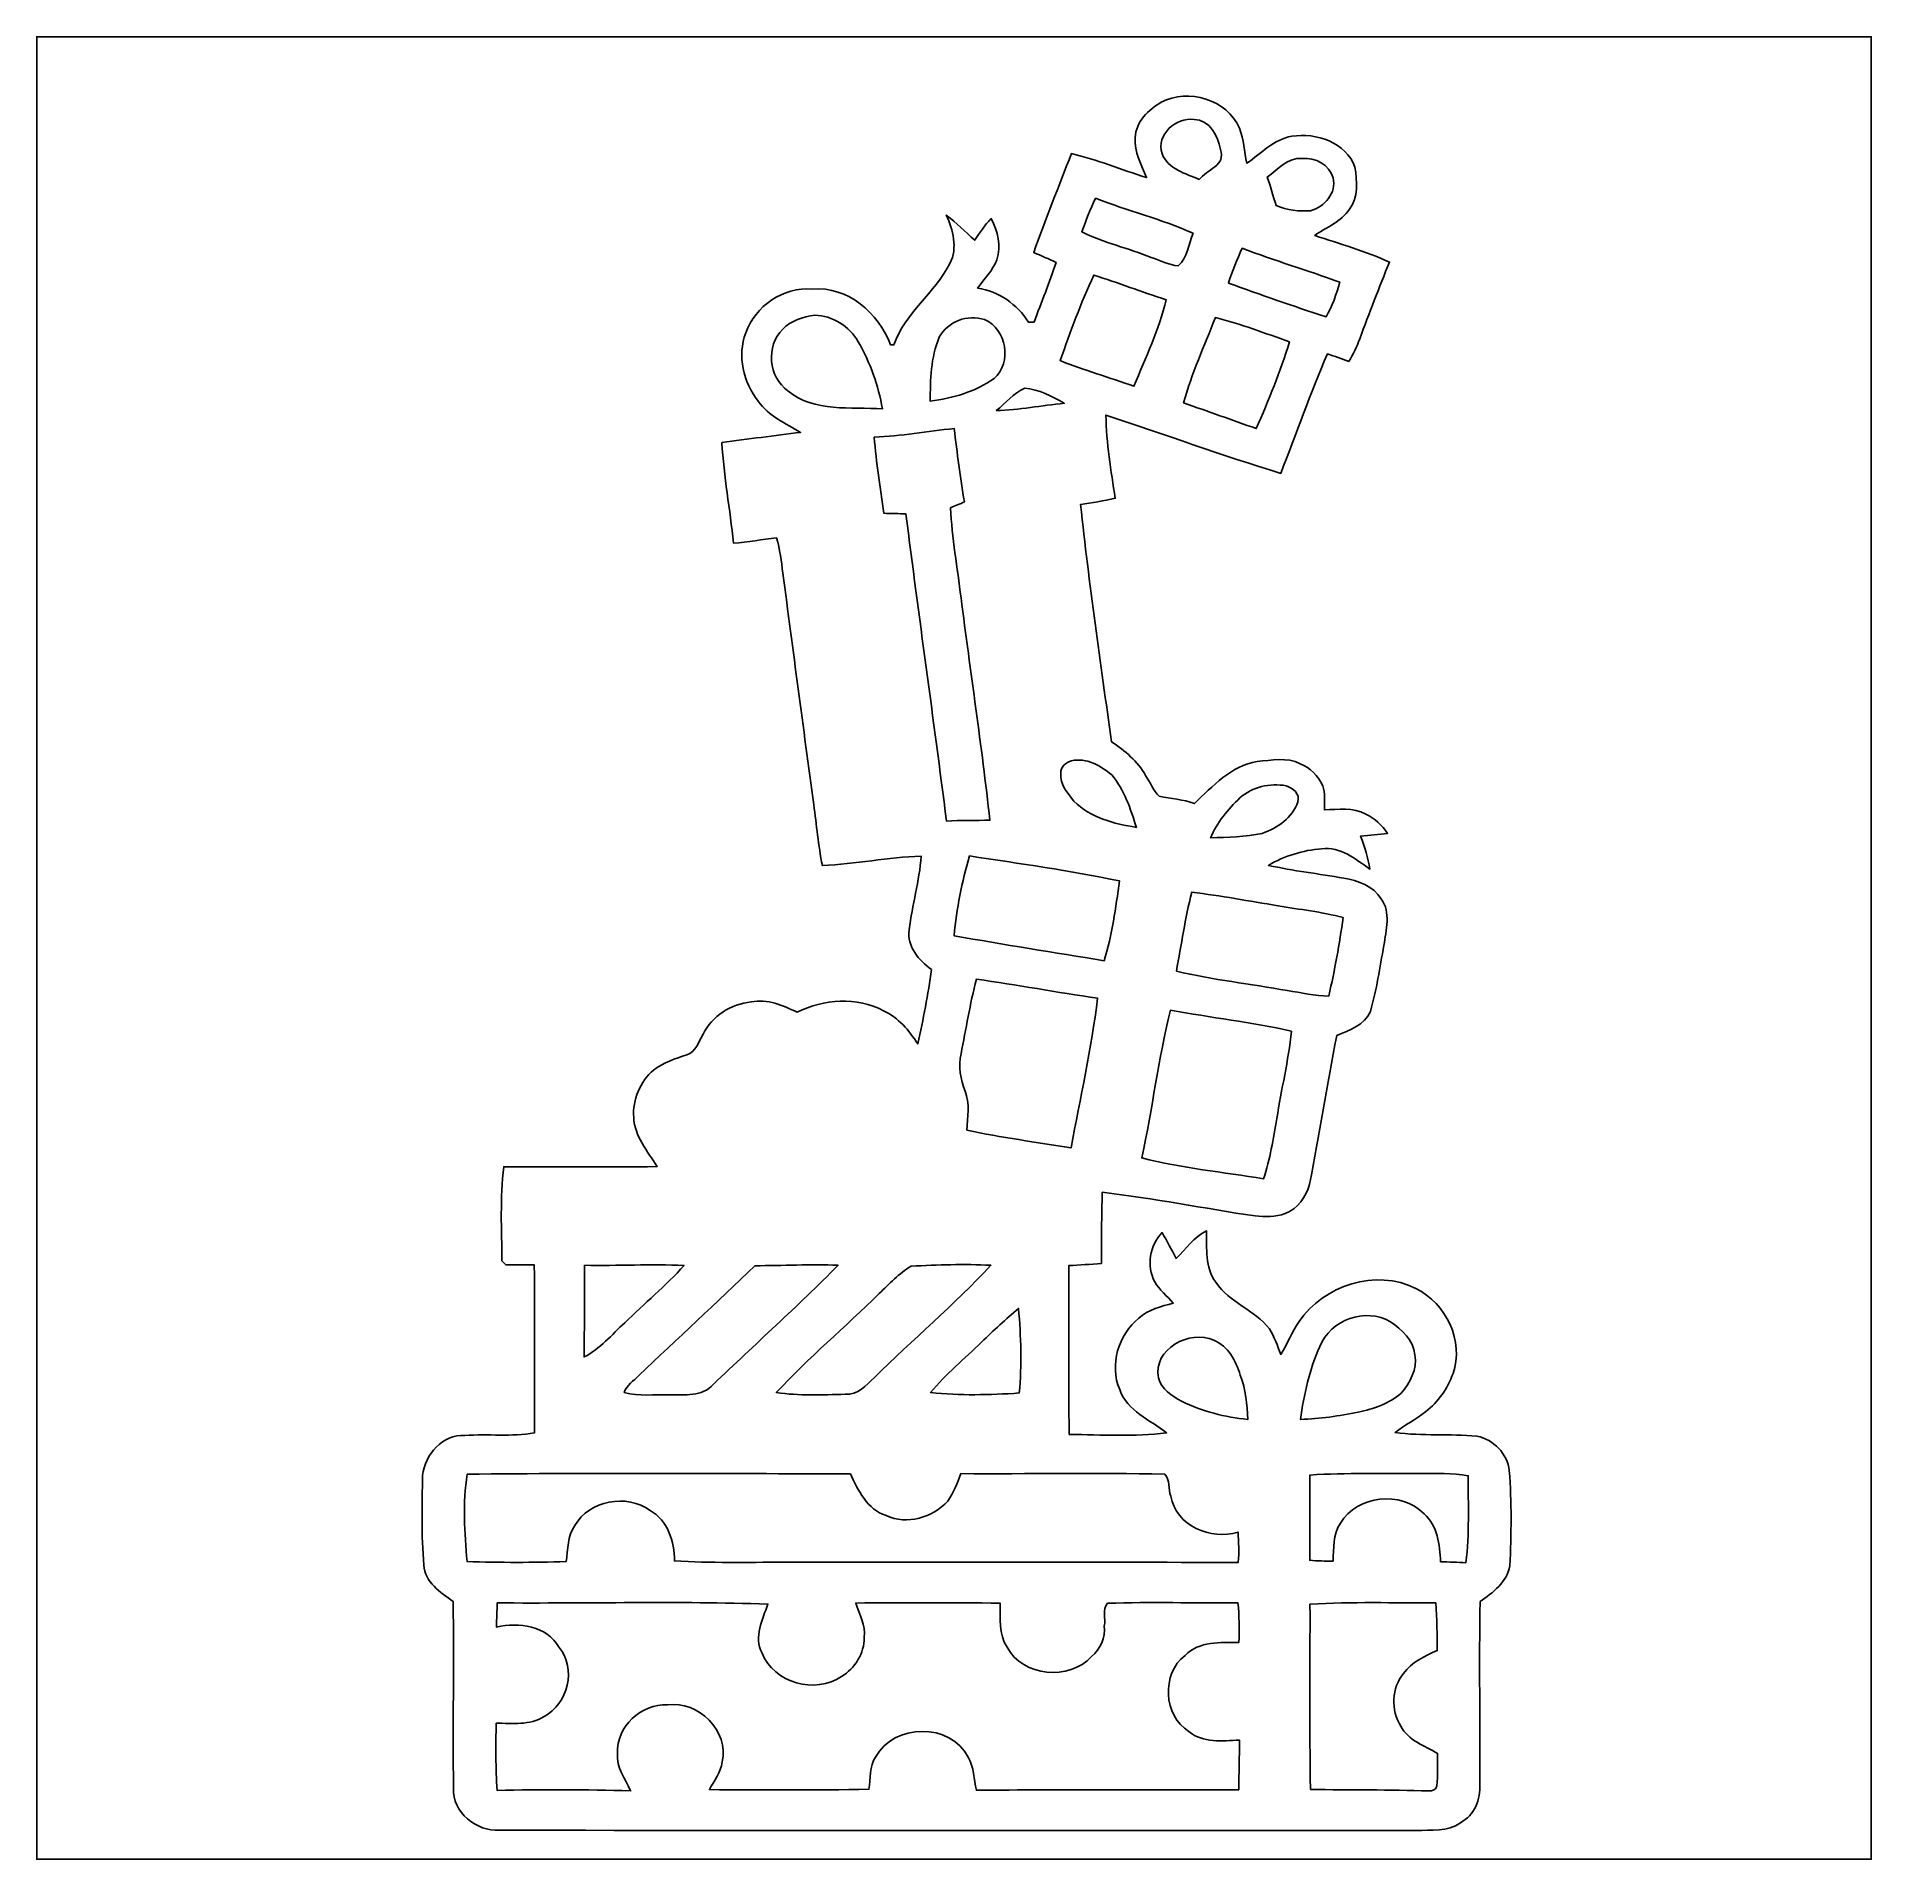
# Model space of a CAD drawing. Header units: centimetres. Extents: x -16.8 to 16.8, y -16.7 to 16.7.
import ezdxf

# ---------------------------------------------------------------- set-up
doc = ezdxf.new("R2010")
doc.units = ezdxf.units.CM
doc.header["$MEASUREMENT"] = 0
doc.layers.add('Layer 1', color=7, linetype='Continuous')

msp = doc.modelspace()

# ---------------------------------------------------------------- linework, layer by layer
at = {"layer": 'Layer 1', "color": 7}
for points, knots in [([(-16.77458, 16.66875), (-16.77458, 16.66875), (16.77458, 16.66875), (16.77458, 16.66875), (16.77458, 16.66875), (16.77458, 16.66875), (16.77458, -16.66875), (16.77458, -16.66875), (16.77458, -16.66875), (16.77458, -16.66875), (-16.77458, -16.66875), (-16.77458, -16.66875), (-16.77458, -16.66875), (-16.77458, -16.66875), (-16.77458, 16.66875), (-16.77458, 16.66875), (-16.77458, 16.66875), (-16.77458, 16.66875), (-16.77458, 16.66875), (-16.77458, 16.66875)], [0, 0, 0, 0, 0.16666667, 0.16666667, 0.16666667, 0.16666667, 0.33333333, 0.33333333, 0.33333333, 0.33333333, 0.5, 0.5, 0.5, 0.5, 0.66666667, 0.66666667, 0.66666667, 0.66666667, 1, 1, 1, 1]), ([(3.79095, 15.47001), (3.55706, 15.33313), (3.32281, 15.11194), (3.31435, 14.8209), (3.31435, 14.8209), (3.29283, 14.55773), (3.42618, 14.32489), (3.52213, 14.091), (3.52213, 14.091), (3.06423, 14.23705), (2.61691, 14.42085), (2.14806, 14.52951), (2.14806, 14.52951), (1.91488, 13.92767), (1.67181, 13.32936), (1.45768, 12.72011), (1.45768, 12.72011), (1.59456, 12.66155), (1.73284, 12.60475), (1.86761, 12.5409), (1.86761, 12.5409), (1.74837, 12.17119), (1.59844, 11.81206), (1.46403, 11.44764), (1.46403, 11.44764), (1.43827, 11.44799), (1.38712, 11.44834), (1.36172, 11.44834), (1.36172, 11.44834), (1.15288, 11.77431), (0.81809, 12.00961), (0.43215, 12.07135), (0.43215, 12.07135), (0.55986, 12.23539), (0.70273, 12.39379), (0.78458, 12.58676), (0.78458, 12.58676), (0.87454, 12.84076), (0.7941, 13.1124), (0.6798, 13.34276), (0.6798, 13.34276), (0.56198, 13.22458), (0.47343, 13.08206), (0.37853, 12.94589), (0.37853, 12.94589), (0.20532, 13.09864), (0.04551, 13.26691), (-0.14041, 13.4052), (-0.14041, 13.4052), (-0.0194, 13.12898), (0.07161, 12.80971), (-0.07373, 12.5222), (-0.07373, 12.5222), (-0.35172, 11.98245), (-0.89782, 11.61732), (-1.09996, 11.03171), (-1.09996, 11.03171), (-1.11513, 11.03171), (-1.14512, 11.03242), (-1.16029, 11.03277), (-1.16029, 11.03277), (-1.38501, 11.61521), (-1.93393, 12.10769), (-2.59292, 12.05159), (-2.59292, 12.05159), (-3.11961, 12.09851), (-3.63608, 11.74186), (-3.80929, 11.25008), (-3.80929, 11.25008), (-3.9684, 10.83204), (-3.8541, 10.34521), (-3.57858, 10.00301), (-3.57858, 10.00301), (-3.39478, 9.72785), (-3.07693, 9.59838), (-2.80423, 9.43151), (-2.80423, 9.43151), (-3.28471, 9.37119), (-3.7652, 9.31051), (-4.24462, 9.24419), (-4.24462, 9.24419), (-4.20934, 8.62824), (-4.09469, 8.0204), (-4.0326, 7.40692), (-4.0326, 7.40692), (-3.76802, 7.41892), (-3.50732, 7.47395), (-3.24414, 7.50182), (-3.24414, 7.50182), (-3.18417, 7.29121), (-3.15877, 7.07284), (-3.12808, 6.85659), (-3.12808, 6.85659), (-2.94534, 5.44477), (-2.75414, 4.03437), (-2.56505, 2.62326), (-2.56505, 2.62326), (-2.51284, 2.25178), (-2.48214, 1.87678), (-2.40665, 1.50848), (-2.40665, 1.50848), (-1.80164, 1.53776), (-1.20544, 1.65911), (-0.59972, 1.67958), (-0.59972, 1.67958), (-0.63288, 1.22484), (-0.76412, 0.78458), (-0.82021, 0.33338), (-0.82021, 0.33338), (-0.86184, 0.02399), (-0.641, -0.22543), (-0.41099, -0.39441), (-0.41099, -0.39441), (-0.47519, -0.85055), (-0.56021, -1.30422), (-0.66322, -1.75366), (-0.66322, -1.75366), (-0.82338, -1.50918), (-1.01283, -1.27), (-1.28905, -1.15006), (-1.28905, -1.15006), (-1.77659, -0.88124), (-2.3809, -0.93274), (-2.86985, -1.17334), (-2.86985, -1.17334), (-3.12914, -1.05339), (-3.41313, -0.92534), (-3.70628, -0.98601), (-3.70628, -0.98601), (-4.07423, -1.02023), (-4.42348, -1.24354), (-4.58893, -1.57692), (-4.58893, -1.57692), (-4.67289, -1.70815), (-4.71558, -1.90429), (-4.88597, -1.95263), (-4.88597, -1.95263), (-5.09764, -2.02424), (-5.31389, -2.09409), (-5.49451, -2.23167), (-5.49451, -2.23167), (-5.73969, -2.44334), (-5.87975, -2.7753), (-5.85752, -3.0988), (-5.85752, -3.0988), (-5.84165, -3.44734), (-5.60317, -3.71475), (-5.42925, -3.99732), (-5.42925, -3.99732), (-6.36376, -4.01144), (-7.29827, -4.00262), (-8.23278, -4.00085), (-8.23278, -4.00085), (-8.30368, -4.572), (-8.27193, -5.15056), (-8.26664, -5.72488), (-8.26664, -5.72488), (-8.24301, -5.74851), (-8.21937, -5.77286), (-8.19538, -5.7972), (-8.19538, -5.7972), (-8.02217, -5.79614), (-7.84825, -5.79226), (-7.67503, -5.79684), (-7.67503, -5.79684), (-7.66939, -6.8199), (-7.67715, -7.84331), (-7.66904, -8.86636), (-7.66904, -8.86636), (-8.08849, -8.94433), (-8.51958, -8.88471), (-8.94292, -8.91716), (-8.94292, -8.91716), (-9.34932, -8.88612), (-9.67634, -9.26853), (-9.71726, -9.64706), (-9.71726, -9.64706), (-9.72573, -10.19281), (-9.74372, -10.74138), (-9.69469, -11.28571), (-9.69469, -11.28571), (-9.67952, -11.60533), (-9.38953, -11.78348), (-9.15952, -11.95282), (-9.15952, -11.95282), (-9.14259, -13.09017), (-9.16799, -14.22788), (-9.15141, -15.36524), (-9.15141, -15.36524), (-9.17646, -15.8048), (-8.73231, -16.16534), (-8.30898, -16.13641), (-8.30898, -16.13641), (-2.72309, -16.14593), (2.86314, -16.13359), (8.44938, -16.14241), (8.44938, -16.14241), (8.72067, -16.12688), (9.02758, -16.17345), (9.26077, -15.99847), (9.26077, -15.99847), (9.51512, -15.87288), (9.63401, -15.56491), (9.61566, -15.29433), (9.61566, -15.29433), (9.61919, -14.18061), (9.60367, -13.06689), (9.61919, -11.95317), (9.61919, -11.95317), (9.85167, -11.79548), (10.1152, -11.59686), (10.16388, -11.30124), (10.16388, -11.30124), (10.19316, -10.72092), (10.19775, -10.13742), (10.15506, -9.55781), (10.15506, -9.55781), (10.12261, -9.24772), (9.86296, -8.9916), (9.56345, -8.9281), (9.56345, -8.9281), (9.06533, -8.88577), (8.56333, -8.92775), (8.06697, -8.86354), (8.06697, -8.86354), (8.23877, -8.71643), (8.45114, -8.62753), (8.62401, -8.48184), (8.62401, -8.48184), (8.85296, -8.30439), (9.03076, -8.05709), (9.1253, -7.78334), (9.1253, -7.78334), (9.3345, -7.19138), (8.99689, -6.50064), (8.44691, -6.229), (8.44691, -6.229), (7.7149, -5.85576), (6.76028, -6.17044), (6.31014, -6.83401), (6.31014, -6.83401), (6.17396, -7.02063), (6.102, -7.24323), (5.97429, -7.43479), (5.97429, -7.43479), (5.91644, -7.27463), (5.85787, -7.112), (5.76862, -6.9663), (5.76862, -6.9663), (5.50192, -6.61458), (5.02955, -6.49041), (4.78896, -6.11258), (4.78896, -6.11258), (4.58258, -5.84694), (4.62633, -5.48746), (4.61574, -5.17243), (4.61574, -5.17243), (4.38644, -5.28673), (4.24321, -5.50792), (4.05977, -5.67831), (4.05977, -5.67831), (3.98039, -5.5178), (3.89467, -5.36011), (3.80471, -5.20594), (3.80471, -5.20594), (3.57717, -5.43595), (3.51825, -5.81801), (3.6703, -6.10411), (3.6703, -6.10411), (3.75638, -6.25546), (3.89326, -6.36693), (4.01038, -6.49393), (4.01038, -6.49393), (3.79201, -6.55955), (3.55318, -6.60753), (3.38067, -6.76875), (3.38067, -6.76875), (3.00743, -7.07813), (2.83598, -7.62035), (3.03036, -8.07685), (3.03036, -8.07685), (3.16759, -8.4709), (3.58493, -8.62824), (3.88867, -8.86813), (3.88867, -8.86813), (3.29847, -8.94362), (2.70016, -8.90376), (2.10714, -8.89564), (2.10714, -8.89564), (2.0895, -7.86694), (2.10256, -6.83789), (2.09938, -5.80884), (2.09938, -5.80884), (2.29835, -5.79826), (2.49767, -5.78591), (2.69663, -5.77074), (2.69663, -5.77074), (2.69769, -5.33647), (2.69769, -4.90255), (2.71145, -4.46899), (2.71145, -4.46899), (3.64807, -4.57447), (4.57306, -4.76391), (5.5051, -4.90185), (5.5051, -4.90185), (5.68643, -4.91455), (5.87975, -4.92619), (6.05296, -4.8574), (6.05296, -4.8574), (6.28615, -4.77661), (6.43714, -4.5466), (6.50311, -4.31729), (6.50311, -4.31729), (6.67702, -3.41418), (6.82413, -2.50578), (6.99946, -1.60302), (6.99946, -1.60302), (7.2323, -1.49789), (7.50394, -1.41605), (7.61436, -1.15923), (7.61436, -1.15923), (7.73007, -0.76518), (7.78475, -0.35595), (7.86201, 0.04692), (7.86201, 0.04692), (7.89869, 0.32385), (7.99394, 0.65158), (7.81332, 0.89888), (7.81332, 0.89888), (7.67009, 1.12995), (7.38822, 1.23613), (7.1307, 1.27564), (7.1307, 1.27564), (6.67103, 1.35784), (6.20607, 1.41076), (5.74957, 1.51201), (5.74957, 1.51201), (6.04379, 1.68557), (6.38069, 1.78647), (6.72042, 1.81681), (6.72042, 1.81681), (7.06826, 1.85984), (7.33989, 1.62736), (7.60483, 1.44216), (7.60483, 1.44216), (7.5759, 1.651), (7.5057, 1.84926), (7.43514, 2.04646), (7.43514, 2.04646), (7.59989, 2.06375), (7.76393, 2.07927), (7.92939, 2.09656), (7.92939, 2.09656), (7.82849, 2.24508), (7.69444, 2.37243), (7.52969, 2.44792), (7.52969, 2.44792), (7.29897, 2.57422), (7.02345, 2.53471), (6.77227, 2.52659), (6.77227, 2.52659), (6.77192, 2.6737), (6.79027, 2.82751), (6.74264, 2.96898), (6.74264, 2.96898), (6.65797, 3.14678), (6.51792, 3.29812), (6.33201, 3.36832), (6.33201, 3.36832), (6.09106, 3.49885), (5.80249, 3.43147), (5.54496, 3.41242), (5.54496, 3.41242), (5.06695, 3.33728), (4.73146, 2.95593), (4.39632, 2.64195), (4.39632, 2.64195), (4.18924, 2.71851), (3.96628, 2.73121), (3.75285, 2.7753), (3.75285, 2.7753), (3.6389, 2.87549), (3.59269, 3.03459), (3.50308, 3.15383), (3.50308, 3.15383), (3.35986, 3.41489), (3.12702, 3.60962), (2.88078, 3.76908), (2.88078, 3.76908), (2.67935, 5.21476), (2.4705, 6.66115), (2.31387, 8.11212), (2.31387, 8.11212), (2.52589, 8.14529), (2.73861, 8.17774), (2.94781, 8.22678), (2.94781, 8.22678), (2.87091, 8.7309), (2.78694, 9.23607), (2.77812, 9.74725), (2.77812, 9.74725), (3.84563, 9.39765), (4.90044, 9.00924), (5.97464, 8.6808), (5.97464, 8.6808), (6.26075, 9.40858), (6.51757, 10.14801), (6.82766, 10.86591), (6.82766, 10.86591), (6.95889, 10.82463), (7.08731, 10.7756), (7.21748, 10.72974), (7.21748, 10.72974), (7.30109, 10.85779), (7.36671, 10.99608), (7.41856, 11.13966), (7.41856, 11.13966), (7.59566, 11.61062), (7.77311, 12.08193), (7.96466, 12.54725), (7.96466, 12.54725), (7.52122, 12.74163), (7.05626, 12.88168), (6.59694, 13.03126), (6.59694, 13.03126), (6.81284, 13.18648), (7.07919, 13.28102), (7.23018, 13.51421), (7.23018, 13.51421), (7.40622, 13.72905), (7.37164, 14.0268), (7.33107, 14.28115), (7.33107, 14.28115), (7.17127, 14.73447), (6.62058, 14.91862), (6.17961, 14.84771), (6.17961, 14.84771), (5.84694, 14.79127), (5.6194, 14.53691), (5.35587, 14.35312), (5.35587, 14.35312), (5.30825, 14.56725), (5.30013, 14.79091), (5.21935, 14.99658), (5.21935, 14.99658), (4.9911, 15.52116), (4.2866, 15.7286), (3.79095, 15.47001)], [0, 0, 0, 0, 0.00884956, 0.00884956, 0.00884956, 0.00884956, 0.01769912, 0.01769912, 0.01769912, 0.01769912, 0.02654867, 0.02654867, 0.02654867, 0.02654867, 0.03539823, 0.03539823, 0.03539823, 0.03539823, 0.04424779, 0.04424779, 0.04424779, 0.04424779, 0.05309735, 0.05309735, 0.05309735, 0.05309735, 0.0619469, 0.0619469, 0.0619469, 0.0619469, 0.07079646, 0.07079646, 0.07079646, 0.07079646, 0.07964602, 0.07964602, 0.07964602, 0.07964602, 0.08849558, 0.08849558, 0.08849558, 0.08849558, 0.09734513, 0.09734513, 0.09734513, 0.09734513, 0.10619469, 0.10619469, 0.10619469, 0.10619469, 0.11504425, 0.11504425, 0.11504425, 0.11504425, 0.12389381, 0.12389381, 0.12389381, 0.12389381, 0.13274336, 0.13274336, 0.13274336, 0.13274336, 0.14159292, 0.14159292, 0.14159292, 0.14159292, 0.15044248, 0.15044248, 0.15044248, 0.15044248, 0.15929204, 0.15929204, 0.15929204, 0.15929204, 0.16814159, 0.16814159, 0.16814159, 0.16814159, 0.17699115, 0.17699115, 0.17699115, 0.17699115, 0.18584071, 0.18584071, 0.18584071, 0.18584071, 0.19469027, 0.19469027, 0.19469027, 0.19469027, 0.20353982, 0.20353982, 0.20353982, 0.20353982, 0.21238938, 0.21238938, 0.21238938, 0.21238938, 0.22123894, 0.22123894, 0.22123894, 0.22123894, 0.2300885, 0.2300885, 0.2300885, 0.2300885, 0.23893805, 0.23893805, 0.23893805, 0.23893805, 0.24778761, 0.24778761, 0.24778761, 0.24778761, 0.25663717, 0.25663717, 0.25663717, 0.25663717, 0.26548673, 0.26548673, 0.26548673, 0.26548673, 0.27433628, 0.27433628, 0.27433628, 0.27433628, 0.28318584, 0.28318584, 0.28318584, 0.28318584, 0.2920354, 0.2920354, 0.2920354, 0.2920354, 0.30088496, 0.30088496, 0.30088496, 0.30088496, 0.30973451, 0.30973451, 0.30973451, 0.30973451, 0.31858407, 0.31858407, 0.31858407, 0.31858407, 0.32743363, 0.32743363, 0.32743363, 0.32743363, 0.33628319, 0.33628319, 0.33628319, 0.33628319, 0.34513274, 0.34513274, 0.34513274, 0.34513274, 0.3539823, 0.3539823, 0.3539823, 0.3539823, 0.36283186, 0.36283186, 0.36283186, 0.36283186, 0.37168142, 0.37168142, 0.37168142, 0.37168142, 0.38053097, 0.38053097, 0.38053097, 0.38053097, 0.38938053, 0.38938053, 0.38938053, 0.38938053, 0.39823009, 0.39823009, 0.39823009, 0.39823009, 0.40707965, 0.40707965, 0.40707965, 0.40707965, 0.4159292, 0.4159292, 0.4159292, 0.4159292, 0.42477876, 0.42477876, 0.42477876, 0.42477876, 0.43362832, 0.43362832, 0.43362832, 0.43362832, 0.44247788, 0.44247788, 0.44247788, 0.44247788, 0.45132743, 0.45132743, 0.45132743, 0.45132743, 0.46017699, 0.46017699, 0.46017699, 0.46017699, 0.46902655, 0.46902655, 0.46902655, 0.46902655, 0.47787611, 0.47787611, 0.47787611, 0.47787611, 0.48672566, 0.48672566, 0.48672566, 0.48672566, 0.49557522, 0.49557522, 0.49557522, 0.49557522, 0.50442478, 0.50442478, 0.50442478, 0.50442478, 0.51327434, 0.51327434, 0.51327434, 0.51327434, 0.52212389, 0.52212389, 0.52212389, 0.52212389, 0.53097345, 0.53097345, 0.53097345, 0.53097345, 0.53982301, 0.53982301, 0.53982301, 0.53982301, 0.54867257, 0.54867257, 0.54867257, 0.54867257, 0.55752212, 0.55752212, 0.55752212, 0.55752212, 0.56637168, 0.56637168, 0.56637168, 0.56637168, 0.57522124, 0.57522124, 0.57522124, 0.57522124, 0.5840708, 0.5840708, 0.5840708, 0.5840708, 0.59292035, 0.59292035, 0.59292035, 0.59292035, 0.60176991, 0.60176991, 0.60176991, 0.60176991, 0.61061947, 0.61061947, 0.61061947, 0.61061947, 0.61946903, 0.61946903, 0.61946903, 0.61946903, 0.62831858, 0.62831858, 0.62831858, 0.62831858, 0.63716814, 0.63716814, 0.63716814, 0.63716814, 0.6460177, 0.6460177, 0.6460177, 0.6460177, 0.65486726, 0.65486726, 0.65486726, 0.65486726, 0.66371681, 0.66371681, 0.66371681, 0.66371681, 0.67256637, 0.67256637, 0.67256637, 0.67256637, 0.68141593, 0.68141593, 0.68141593, 0.68141593, 0.69026549, 0.69026549, 0.69026549, 0.69026549, 0.69911504, 0.69911504, 0.69911504, 0.69911504, 0.7079646, 0.7079646, 0.7079646, 0.7079646, 0.71681416, 0.71681416, 0.71681416, 0.71681416, 0.72566372, 0.72566372, 0.72566372, 0.72566372, 0.73451327, 0.73451327, 0.73451327, 0.73451327, 0.74336283, 0.74336283, 0.74336283, 0.74336283, 0.75221239, 0.75221239, 0.75221239, 0.75221239, 0.76106195, 0.76106195, 0.76106195, 0.76106195, 0.7699115, 0.7699115, 0.7699115, 0.7699115, 0.77876106, 0.77876106, 0.77876106, 0.77876106, 0.78761062, 0.78761062, 0.78761062, 0.78761062, 0.79646018, 0.79646018, 0.79646018, 0.79646018, 0.80530973, 0.80530973, 0.80530973, 0.80530973, 0.81415929, 0.81415929, 0.81415929, 0.81415929, 0.82300885, 0.82300885, 0.82300885, 0.82300885, 0.83185841, 0.83185841, 0.83185841, 0.83185841, 0.84070796, 0.84070796, 0.84070796, 0.84070796, 0.84955752, 0.84955752, 0.84955752, 0.84955752, 0.85840708, 0.85840708, 0.85840708, 0.85840708, 0.86725664, 0.86725664, 0.86725664, 0.86725664, 0.87610619, 0.87610619, 0.87610619, 0.87610619, 0.88495575, 0.88495575, 0.88495575, 0.88495575, 0.89380531, 0.89380531, 0.89380531, 0.89380531, 0.90265487, 0.90265487, 0.90265487, 0.90265487, 0.91150442, 0.91150442, 0.91150442, 0.91150442, 0.92035398, 0.92035398, 0.92035398, 0.92035398, 0.92920354, 0.92920354, 0.92920354, 0.92920354, 0.9380531, 0.9380531, 0.9380531, 0.9380531, 0.94690265, 0.94690265, 0.94690265, 0.94690265, 0.95575221, 0.95575221, 0.95575221, 0.95575221, 0.96460177, 0.96460177, 0.96460177, 0.96460177, 0.97345133, 0.97345133, 0.97345133, 0.97345133, 0.98230088, 0.98230088, 0.98230088, 0.98230088, 1, 1, 1, 1]), ([(3.80365, 14.53056), (3.69641, 14.88158), (4.05589, 15.19449), (4.39244, 15.15427), (4.39244, 15.15427), (4.67325, 15.14969), (4.83588, 14.85582), (4.87045, 14.60712), (4.87045, 14.60712), (4.98299, 14.32137), (4.62139, 14.23106), (4.4831, 14.05784), (4.4831, 14.05784), (4.23157, 14.16826), (3.91724, 14.24517), (3.80365, 14.53056)], [0, 0, 0, 0, 0.2, 0.2, 0.2, 0.2, 0.4, 0.4, 0.4, 0.4, 0.6, 0.6, 0.6, 0.6, 1, 1, 1, 1]), ([(5.72946, 14.097), (5.91785, 14.24658), (6.10059, 14.46354), (6.36729, 14.44237), (6.36729, 14.44237), (6.60541, 14.45966), (6.86294, 14.32948), (6.93102, 14.08783), (6.93102, 14.08783), (7.0037, 13.81196), (6.77227, 13.55443), (6.52145, 13.48387), (6.52145, 13.48387), (6.31014, 13.47082), (6.08894, 13.49516), (5.89315, 13.57842), (5.89315, 13.57842), (5.83142, 13.74846), (5.79261, 13.92661), (5.72946, 14.097)], [0, 0, 0, 0, 0.16666667, 0.16666667, 0.16666667, 0.16666667, 0.33333333, 0.33333333, 0.33333333, 0.33333333, 0.5, 0.5, 0.5, 0.5, 0.66666667, 0.66666667, 0.66666667, 0.66666667, 1, 1, 1, 1]), ([(2.58833, 13.71282), (3.17712, 13.48458), (3.79377, 13.32971), (4.37197, 13.07359), (4.37197, 13.07359), (4.29013, 12.87498), (4.27426, 12.62133), (4.10139, 12.47846), (4.10139, 12.47846), (3.92748, 12.48904), (3.77119, 12.58252), (3.60715, 12.63156), (3.60715, 12.63156), (3.18876, 12.80125), (2.74038, 12.89509), (2.3368, 13.10005), (2.3368, 13.10005), (2.41618, 13.30607), (2.48955, 13.51492), (2.58833, 13.71282)], [0, 0, 0, 0, 0.16666667, 0.16666667, 0.16666667, 0.16666667, 0.33333333, 0.33333333, 0.33333333, 0.33333333, 0.5, 0.5, 0.5, 0.5, 0.66666667, 0.66666667, 0.66666667, 0.66666667, 1, 1, 1, 1]), ([(5.27085, 12.79878), (5.85787, 12.57088), (6.46501, 12.39943), (7.05414, 12.17683), (7.05414, 12.17683), (6.99452, 11.9574), (6.91903, 11.74009), (6.80332, 11.54324), (6.80332, 11.54324), (6.20501, 11.74186), (5.60846, 11.94576), (5.01721, 12.16342), (5.01721, 12.16342), (5.09341, 12.37827), (5.17419, 12.59205), (5.27085, 12.79878)], [0, 0, 0, 0, 0.2, 0.2, 0.2, 0.2, 0.4, 0.4, 0.4, 0.4, 0.6, 0.6, 0.6, 0.6, 1, 1, 1, 1]), ([(2.55517, 12.30736), (3.00108, 12.17083), (3.43535, 11.99797), (3.8802, 11.85792), (3.8802, 11.85792), (3.75003, 11.309), (3.50308, 10.79571), (3.29001, 10.27501), (3.29001, 10.27501), (2.84127, 10.43411), (2.38372, 10.56922), (1.94028, 10.74349), (1.94028, 10.74349), (2.13078, 11.27019), (2.31987, 11.79901), (2.55517, 12.30736)], [0, 0, 0, 0, 0.2, 0.2, 0.2, 0.2, 0.4, 0.4, 0.4, 0.4, 0.6, 0.6, 0.6, 0.6, 1, 1, 1, 1]), ([(-2.54635, 11.57288), (-2.21862, 11.57041), (-1.91558, 11.36932), (-1.7526, 11.08992), (-1.7526, 11.08992), (-1.53141, 10.7121), (-1.38395, 10.29053), (-1.30881, 9.85943), (-1.30881, 9.85943), (-1.88524, 9.90177), (-2.55693, 9.79241), (-3.03918, 10.19069), (-3.03918, 10.19069), (-3.39231, 10.44046), (-3.44593, 11.01478), (-3.13196, 11.31641), (-3.13196, 11.31641), (-2.98379, 11.48151), (-2.75908, 11.54289), (-2.54635, 11.57288)], [0, 0, 0, 0, 0.16666667, 0.16666667, 0.16666667, 0.16666667, 0.33333333, 0.33333333, 0.33333333, 0.33333333, 0.5, 0.5, 0.5, 0.5, 0.66666667, 0.66666667, 0.66666667, 0.66666667, 1, 1, 1, 1]), ([(-0.26882, 11.16965), (-0.11994, 11.4614), (0.25047, 11.59651), (0.55845, 11.49421), (0.55845, 11.49421), (0.96061, 11.31817), (1.06574, 10.71033), (0.73343, 10.41506), (0.73343, 10.41506), (0.39052, 10.17658), (-0.02187, 10.05311), (-0.43321, 10.0016), (-0.43321, 10.0016), (-0.43462, 10.3946), (-0.42651, 10.80206), (-0.26882, 11.16965)], [0, 0, 0, 0, 0.2, 0.2, 0.2, 0.2, 0.4, 0.4, 0.4, 0.4, 0.6, 0.6, 0.6, 0.6, 1, 1, 1, 1]), ([(4.78014, 11.53231), (5.24051, 11.4113), (5.68854, 11.24761), (6.13516, 11.08463), (6.13516, 11.08463), (5.96547, 10.54523), (5.75733, 10.01571), (5.52662, 9.49995), (5.52662, 9.49995), (5.08564, 9.66082), (4.6422, 9.81428), (4.19947, 9.96915), (4.19947, 9.96915), (4.34234, 10.50749), (4.58011, 11.01408), (4.78014, 11.53231)], [0, 0, 0, 0, 0.2, 0.2, 0.2, 0.2, 0.4, 0.4, 0.4, 0.4, 0.6, 0.6, 0.6, 0.6, 1, 1, 1, 1]), ([(0.77329, 9.82874), (0.94298, 9.96668), (1.08973, 10.14906), (1.29364, 10.23796), (1.29364, 10.23796), (1.55046, 10.21997), (1.79282, 10.08874), (2.01648, 9.96491), (2.01648, 9.96491), (1.60196, 9.92117), (1.19062, 9.84215), (0.77329, 9.82874)], [0, 0, 0, 0, 0.25, 0.25, 0.25, 0.25, 0.5, 0.5, 0.5, 0.5, 1, 1, 1, 1]), ([(-1.45874, 9.34579), (-0.96802, 9.36131), (-0.48507, 9.4488), (0.00141, 9.50313), (0.00141, 9.50313), (0.06244, 9.05545), (0.1083, 8.60531), (0.19121, 8.16046), (0.19121, 8.16046), (0.10795, 8.12306), (0.02328, 8.08814), (-0.06103, 8.05321), (-0.06103, 8.05321), (-0.04022, 7.50076), (0.0635, 6.95572), (0.12841, 6.4075), (0.12841, 6.4075), (0.30127, 5.05037), (0.50483, 3.69641), (0.65687, 2.3368), (0.65687, 2.3368), (0.39194, 2.33045), (0.12665, 2.34209), (-0.13758, 2.32128), (-0.13758, 2.32128), (-0.37465, 4.19559), (-0.64311, 6.06566), (-0.87806, 7.94032), (-0.87806, 7.94032), (-1.01353, 7.94526), (-1.14759, 7.94597), (-1.2827, 7.95055), (-1.2827, 7.95055), (-1.34902, 8.41481), (-1.42028, 8.87836), (-1.45874, 9.34579)], [0, 0, 0, 0, 0.1, 0.1, 0.1, 0.1, 0.2, 0.2, 0.2, 0.2, 0.3, 0.3, 0.3, 0.3, 0.4, 0.4, 0.4, 0.4, 0.5, 0.5, 0.5, 0.5, 0.6, 0.6, 0.6, 0.6, 0.7, 0.7, 0.7, 0.7, 0.8, 0.8, 0.8, 0.8, 1, 1, 1, 1]), ([(2.14877, 3.42477), (2.42288, 3.48827), (2.68182, 3.33163), (2.88502, 3.16689), (2.88502, 3.16689), (3.11785, 2.89384), (3.22792, 2.54317), (3.33622, 2.20698), (3.33622, 2.20698), (2.92594, 2.26977), (2.49414, 2.38196), (2.19322, 2.68711), (2.19322, 2.68711), (2.07433, 2.83245), (1.93675, 2.99085), (1.9558, 3.19476), (1.9558, 3.19476), (1.94381, 3.30835), (2.04823, 3.39725), (2.14877, 3.42477)], [0, 0, 0, 0, 0.16666667, 0.16666667, 0.16666667, 0.16666667, 0.33333333, 0.33333333, 0.33333333, 0.33333333, 0.5, 0.5, 0.5, 0.5, 0.66666667, 0.66666667, 0.66666667, 0.66666667, 1, 1, 1, 1]), ([(5.22922, 2.74391), (5.4543, 2.95346), (5.77779, 3.01731), (6.07413, 2.96827), (6.07413, 2.96827), (6.19266, 2.9277), (6.33518, 2.81728), (6.28721, 2.67476), (6.28721, 2.67476), (6.19019, 2.38196), (5.91608, 2.19287), (5.63633, 2.09656), (5.63633, 2.09656), (5.32659, 2.02988), (5.00768, 2.02883), (4.69265, 2.0126), (4.69265, 2.0126), (4.80519, 2.29658), (5.0098, 2.53612), (5.22922, 2.74391)], [0, 0, 0, 0, 0.16666667, 0.16666667, 0.16666667, 0.16666667, 0.33333333, 0.33333333, 0.33333333, 0.33333333, 0.5, 0.5, 0.5, 0.5, 0.66666667, 0.66666667, 0.66666667, 0.66666667, 1, 1, 1, 1]), ([(0.28469, 1.68451), (1.20086, 1.54411), (2.12055, 1.41429), (3.02824, 1.22696), (3.02824, 1.22696), (2.9531, 0.73766), (2.89701, 0.23918), (2.74391, -0.23389), (2.74391, -0.23389), (1.83021, -0.07938), (0.91369, 0.05856), (0.00212, 0.22543), (0.00212, 0.22543), (0.04586, 0.71931), (0.1464, 1.20897), (0.28469, 1.68451)], [0, 0, 0, 0, 0.2, 0.2, 0.2, 0.2, 0.4, 0.4, 0.4, 0.4, 0.6, 0.6, 0.6, 0.6, 1, 1, 1, 1]), ([(4.34869, 1.01847), (4.87715, 0.96097), (5.39856, 0.85443), (5.92384, 0.77364), (5.92384, 0.77364), (6.32107, 0.70273), (6.72465, 0.66111), (7.11553, 0.55704), (7.11553, 0.55704), (7.04885, 0.07549), (6.96207, -0.40358), (6.85447, -0.87806), (6.85447, -0.87806), (6.59871, -0.8763), (6.34859, -0.81527), (6.09706, -0.77929), (6.09706, -0.77929), (5.42149, -0.6537), (4.73463, -0.58561), (4.06682, -0.42298), (4.06682, -0.42298), (4.15925, 0.0575), (4.22557, 0.54434), (4.34869, 1.01847)], [0, 0, 0, 0, 0.14285714, 0.14285714, 0.14285714, 0.14285714, 0.28571429, 0.28571429, 0.28571429, 0.28571429, 0.42857143, 0.42857143, 0.42857143, 0.42857143, 0.57142857, 0.57142857, 0.57142857, 0.57142857, 0.71428571, 0.71428571, 0.71428571, 0.71428571, 1, 1, 1, 1]), ([(0.40993, -0.5715), (1.15111, -0.67028), (1.88524, -0.81562), (2.62608, -0.91828), (2.62608, -0.91828), (2.50896, -1.83762), (2.31458, -2.74638), (2.1403, -3.65689), (2.1403, -3.65689), (1.50566, -3.54718), (0.86431, -3.47239), (0.23566, -3.33022), (0.23566, -3.33022), (0.24201, -3.0928), (0.29704, -2.84551), (0.20285, -2.61902), (0.20285, -2.61902), (0.12382, -2.40206), (0.06703, -2.16429), (0.12982, -1.93534), (0.12982, -1.93534), (0.21661, -1.47955), (0.29316, -1.02094), (0.40993, -0.5715)], [0, 0, 0, 0, 0.14285714, 0.14285714, 0.14285714, 0.14285714, 0.28571429, 0.28571429, 0.28571429, 0.28571429, 0.42857143, 0.42857143, 0.42857143, 0.42857143, 0.57142857, 0.57142857, 0.57142857, 0.57142857, 0.71428571, 0.71428571, 0.71428571, 0.71428571, 1, 1, 1, 1]), ([(3.95746, -1.13841), (4.69406, -1.27071), (5.44019, -1.35678), (6.17079, -1.52153), (6.17079, -1.52153), (6.11752, -2.06022), (5.98382, -2.58621), (5.90479, -3.12138), (5.90479, -3.12138), (5.83212, -3.48933), (5.78379, -3.86433), (5.66244, -4.22063), (5.66244, -4.22063), (4.91913, -4.09928), (4.16384, -4.02908), (3.43394, -3.83857), (3.43394, -3.83857), (3.62867, -2.94252), (3.73768, -2.02883), (3.95746, -1.13841)], [0, 0, 0, 0, 0.16666667, 0.16666667, 0.16666667, 0.16666667, 0.33333333, 0.33333333, 0.33333333, 0.33333333, 0.5, 0.5, 0.5, 0.5, 0.66666667, 0.66666667, 0.66666667, 0.66666667, 1, 1, 1, 1]), ([(-6.75499, -5.8039), (-6.14892, -5.8166), (-5.54143, -5.77709), (-4.93571, -5.80813), (-4.93571, -5.80813), (-5.2765, -6.17784), (-5.65926, -6.50628), (-6.02121, -6.85518), (-6.02121, -6.85518), (-6.26039, -7.07108), (-6.471, -7.33531), (-6.76522, -7.47959), (-6.76522, -7.47959), (-6.75746, -6.92115), (-6.75393, -6.36235), (-6.75499, -5.8039)], [0, 0, 0, 0, 0.2, 0.2, 0.2, 0.2, 0.4, 0.4, 0.4, 0.4, 0.6, 0.6, 0.6, 0.6, 1, 1, 1, 1]), ([(-3.64102, -5.8106), (-3.13408, -5.81448), (-2.62608, -5.77638), (-2.11914, -5.80355), (-2.11914, -5.80355), (-2.85679, -6.5532), (-3.64384, -7.25276), (-4.40126, -7.98195), (-4.40126, -7.98195), (-4.60199, -8.21408), (-4.92866, -8.16469), (-5.20312, -8.17562), (-5.20312, -8.17562), (-5.47758, -8.16469), (-5.76192, -8.20279), (-6.03003, -8.13223), (-6.03003, -8.13223), (-5.98805, -7.99606), (-5.85505, -7.91845), (-5.76509, -7.8165), (-5.76509, -7.8165), (-5.05636, -7.14869), (-4.34093, -6.48794), (-3.64102, -5.8106)], [0, 0, 0, 0, 0.14285714, 0.14285714, 0.14285714, 0.14285714, 0.28571429, 0.28571429, 0.28571429, 0.28571429, 0.42857143, 0.42857143, 0.42857143, 0.42857143, 0.57142857, 0.57142857, 0.57142857, 0.57142857, 0.71428571, 0.71428571, 0.71428571, 0.71428571, 1, 1, 1, 1]), ([(-0.78387, -5.82048), (-0.29916, -5.79508), (0.18909, -5.77779), (0.67451, -5.80425), (0.67451, -5.80425), (0.00388, -6.5278), (-0.756, -7.1628), (-1.45521, -7.85848), (-1.45521, -7.85848), (-1.60761, -7.9943), (-1.76071, -8.18938), (-1.99284, -8.16151), (-1.99284, -8.16151), (-2.41159, -8.17457), (-2.83528, -8.19185), (-3.25085, -8.13153), (-3.25085, -8.13153), (-2.65642, -7.49547), (-1.99002, -6.93103), (-1.36807, -6.32248), (-1.36807, -6.32248), (-1.18251, -6.14539), (-1.00753, -5.95101), (-0.78387, -5.82048)], [0, 0, 0, 0, 0.14285714, 0.14285714, 0.14285714, 0.14285714, 0.28571429, 0.28571429, 0.28571429, 0.28571429, 0.42857143, 0.42857143, 0.42857143, 0.42857143, 0.57142857, 0.57142857, 0.57142857, 0.57142857, 0.71428571, 0.71428571, 0.71428571, 0.71428571, 1, 1, 1, 1]), ([(0.50377, -7.2069), (0.72672, -6.99876), (0.94474, -6.78533), (1.18075, -6.59236), (1.18075, -6.59236), (1.22414, -7.10565), (1.24213, -7.62529), (1.19274, -8.13929), (1.19274, -8.13929), (0.65334, -8.17598), (0.11007, -8.18762), (-0.42827, -8.13223), (-0.42827, -8.13223), (-0.15205, -7.78969), (0.19473, -7.51699), (0.50377, -7.2069)], [0, 0, 0, 0, 0.2, 0.2, 0.2, 0.2, 0.4, 0.4, 0.4, 0.4, 0.6, 0.6, 0.6, 0.6, 1, 1, 1, 1]), ([(6.68867, -7.28592), (6.88164, -6.80261), (7.52651, -6.56872), (7.98054, -6.83507), (7.98054, -6.83507), (8.19009, -6.97442), (8.40352, -7.17621), (8.42786, -7.44185), (8.42786, -7.44185), (8.47549, -7.70255), (8.33896, -7.95055), (8.17774, -8.14246), (8.17774, -8.14246), (7.95796, -8.33579), (7.67292, -8.42998), (7.39175, -8.48819), (7.39175, -8.48819), (7.04321, -8.55839), (6.69078, -8.61554), (6.33483, -8.62224), (6.33483, -8.62224), (6.39833, -8.1661), (6.50205, -7.70855), (6.68867, -7.28592)], [0, 0, 0, 0, 0.14285714, 0.14285714, 0.14285714, 0.14285714, 0.28571429, 0.28571429, 0.28571429, 0.28571429, 0.42857143, 0.42857143, 0.42857143, 0.42857143, 0.57142857, 0.57142857, 0.57142857, 0.57142857, 0.71428571, 0.71428571, 0.71428571, 0.71428571, 1, 1, 1, 1]), ([(3.74262, -7.86165), (3.62514, -7.33637), (4.318, -6.97195), (4.74909, -7.17409), (4.74909, -7.17409), (5.02214, -7.28098), (5.15056, -7.55615), (5.23593, -7.81544), (5.23593, -7.81544), (5.33682, -8.07191), (5.35411, -8.3499), (5.37457, -8.62189), (5.37457, -8.62189), (4.95512, -8.58097), (4.53813, -8.47831), (4.16031, -8.28992), (4.16031, -8.28992), (3.9878, -8.19291), (3.78495, -8.0705), (3.74262, -7.86165)], [0, 0, 0, 0, 0.16666667, 0.16666667, 0.16666667, 0.16666667, 0.33333333, 0.33333333, 0.33333333, 0.33333333, 0.5, 0.5, 0.5, 0.5, 0.66666667, 0.66666667, 0.66666667, 0.66666667, 1, 1, 1, 1]), ([(-8.90164, -9.62413), (-6.56661, -9.59979), (-4.23086, -9.61813), (-1.89512, -9.61496), (-1.89512, -9.61496), (-1.75578, -9.91835), (-1.58503, -10.27112), (-1.24248, -10.38049), (-1.24248, -10.38049), (-0.8569, -10.5597), (-0.39335, -10.41894), (-0.11536, -10.11626), (-0.11536, -10.11626), (-0.006, -9.96386), (0.06279, -9.78888), (0.12735, -9.61461), (0.12735, -9.61461), (1.36913, -9.62272), (2.61197, -9.59203), (3.85304, -9.62519), (3.85304, -9.62519), (3.95852, -9.72291), (3.90842, -9.90177), (3.96699, -10.02524), (3.96699, -10.02524), (4.05553, -10.57346), (4.70076, -10.83663), (5.19536, -10.68387), (5.19536, -10.68387), (5.2003, -10.86732), (5.22005, -11.05429), (5.19818, -11.23809), (5.19818, -11.23809), (2.42464, -11.2335), (-0.34854, -11.23668), (-3.12208, -11.23632), (-3.12208, -11.23632), (-3.78566, -11.2328), (-4.44994, -11.25255), (-5.11246, -11.21022), (-5.11246, -11.21022), (-5.10928, -10.86062), (-5.23487, -10.4648), (-5.55872, -10.28771), (-5.55872, -10.28771), (-5.98241, -9.9762), (-6.67209, -10.10109), (-6.93385, -10.56464), (-6.93385, -10.56464), (-7.07284, -10.75443), (-7.0552, -11.00208), (-7.09224, -11.22433), (-7.09224, -11.22433), (-7.69655, -11.24162), (-8.30121, -11.24197), (-8.90517, -11.22433), (-8.90517, -11.22433), (-8.94609, -10.69375), (-8.98772, -10.15189), (-8.90164, -9.62413)], [0, 0, 0, 0, 0.0625, 0.0625, 0.0625, 0.0625, 0.125, 0.125, 0.125, 0.125, 0.1875, 0.1875, 0.1875, 0.1875, 0.25, 0.25, 0.25, 0.25, 0.3125, 0.3125, 0.3125, 0.3125, 0.375, 0.375, 0.375, 0.375, 0.4375, 0.4375, 0.4375, 0.4375, 0.5, 0.5, 0.5, 0.5, 0.5625, 0.5625, 0.5625, 0.5625, 0.625, 0.625, 0.625, 0.625, 0.6875, 0.6875, 0.6875, 0.6875, 0.75, 0.75, 0.75, 0.75, 0.8125, 0.8125, 0.8125, 0.8125, 0.875, 0.875, 0.875, 0.875, 1, 1, 1, 1]), ([(6.50946, -9.63965), (7.17832, -9.59803), (7.84931, -9.61531), (8.51958, -9.60896), (8.51958, -9.60896), (8.8138, -9.61637), (9.11296, -9.60191), (9.4047, -9.65341), (9.4047, -9.65341), (9.39976, -10.18258), (9.42869, -10.71633), (9.36096, -11.24303), (9.36096, -11.24303), (9.20503, -11.23597), (9.05192, -11.2328), (8.89741, -11.22609), (8.89741, -11.22609), (8.88647, -10.916), (8.84379, -10.5664), (8.59649, -10.34803), (8.59649, -10.34803), (8.17739, -9.92223), (7.37411, -10.00584), (7.06684, -10.52301), (7.06684, -10.52301), (6.92644, -10.72444), (6.94972, -10.98091), (6.93102, -11.21445), (6.93102, -11.21445), (6.7885, -11.21269), (6.64633, -11.21375), (6.50487, -11.19893), (6.50487, -11.19893), (6.50734, -10.67894), (6.5091, -10.15929), (6.50946, -9.63965)], [0, 0, 0, 0, 0.1, 0.1, 0.1, 0.1, 0.2, 0.2, 0.2, 0.2, 0.3, 0.3, 0.3, 0.3, 0.4, 0.4, 0.4, 0.4, 0.5, 0.5, 0.5, 0.5, 0.6, 0.6, 0.6, 0.6, 0.7, 0.7, 0.7, 0.7, 0.8, 0.8, 0.8, 0.8, 1, 1, 1, 1]), ([(-8.35131, -11.97822), (-6.70243, -11.99162), (-5.05143, -11.94435), (-3.4036, -12.00079), (-3.4036, -12.00079), (-3.50591, -12.28549), (-3.6636, -12.59522), (-3.51049, -12.89509), (-3.51049, -12.89509), (-3.28895, -13.4493), (-2.54388, -13.64968), (-2.05528, -13.32618), (-2.05528, -13.32618), (-1.81257, -13.17484), (-1.63759, -12.90144), (-1.64148, -12.6111), (-1.64148, -12.6111), (-1.61396, -12.38603), (-1.73355, -12.18847), (-1.79634, -11.98104), (-1.79634, -11.98104), (-0.91616, -11.97645), (-0.03563, -11.96834), (0.84455, -11.98457), (0.84455, -11.98457), (0.84878, -12.25374), (0.81315, -12.54972), (0.96943, -12.78819), (0.96943, -12.78819), (1.26153, -13.33006), (2.10785, -13.40838), (2.51742, -12.95964), (2.51742, -12.95964), (2.67582, -12.81924), (2.77954, -12.61569), (2.74849, -12.39943), (2.74849, -12.39943), (2.77883, -12.26961), (2.70545, -12.09569), (2.80917, -11.98527), (2.80917, -11.98527), (3.60186, -11.9567), (4.39596, -11.98668), (5.18936, -11.97539), (5.18936, -11.97539), (5.22323, -12.21528), (5.21264, -12.4587), (5.21088, -12.70035), (5.21088, -12.70035), (4.87221, -12.70529), (4.4831, -12.67389), (4.22487, -12.93883), (4.22487, -12.93883), (3.78848, -13.27397), (3.82799, -14.04338), (4.29472, -14.3316), (4.29472, -14.3316), (4.55789, -14.5482), (4.90502, -14.50093), (5.2197, -14.48752), (5.2197, -14.48752), (5.22041, -14.79056), (5.21264, -15.09395), (5.20665, -15.39769), (5.20665, -15.39769), (3.60786, -15.40404), (2.00872, -15.38922), (0.40993, -15.40651), (0.40993, -15.40651), (0.36618, -15.20366), (0.36795, -14.98424), (0.26035, -14.80185), (0.26035, -14.80185), (-0.05821, -14.1672), (-1.10419, -14.17814), (-1.43298, -14.79762), (-1.43298, -14.79762), (-1.55222, -14.96871), (-1.52118, -15.19096), (-1.5561, -15.38711), (-1.5561, -15.38711), (-2.52836, -15.40898), (-3.50097, -15.3984), (-4.47322, -15.39452), (-4.47322, -15.39452), (-4.38362, -15.23189), (-4.26932, -15.07525), (-4.23686, -14.88863), (-4.23686, -14.88863), (-4.10669, -14.32066), (-4.67607, -13.76362), (-5.2391, -13.84159), (-5.2391, -13.84159), (-5.71465, -13.8176), (-6.18102, -14.2427), (-6.15174, -14.72988), (-6.15174, -14.72988), (-6.18031, -14.986), (-6.01345, -15.1952), (-5.91361, -15.41639), (-5.91361, -15.41639), (-6.72747, -15.39099), (-7.54168, -15.39169), (-8.35554, -15.40863), (-8.35554, -15.40863), (-8.37953, -14.99905), (-8.38306, -14.58842), (-8.37142, -14.17884), (-8.37142, -14.17884), (-8.07826, -14.1799), (-7.75653, -14.22329), (-7.49723, -14.05819), (-7.49723, -14.05819), (-7.05803, -13.82677), (-6.89998, -13.18189), (-7.22101, -12.79207), (-7.22101, -12.79207), (-7.45137, -12.39202), (-7.95479, -12.33064), (-8.36718, -12.42025), (-8.36718, -12.42025), (-8.36366, -12.27137), (-8.35801, -12.12533), (-8.35131, -11.97822)], [0, 0, 0, 0, 0.03125, 0.03125, 0.03125, 0.03125, 0.0625, 0.0625, 0.0625, 0.0625, 0.09375, 0.09375, 0.09375, 0.09375, 0.125, 0.125, 0.125, 0.125, 0.15625, 0.15625, 0.15625, 0.15625, 0.1875, 0.1875, 0.1875, 0.1875, 0.21875, 0.21875, 0.21875, 0.21875, 0.25, 0.25, 0.25, 0.25, 0.28125, 0.28125, 0.28125, 0.28125, 0.3125, 0.3125, 0.3125, 0.3125, 0.34375, 0.34375, 0.34375, 0.34375, 0.375, 0.375, 0.375, 0.375, 0.40625, 0.40625, 0.40625, 0.40625, 0.4375, 0.4375, 0.4375, 0.4375, 0.46875, 0.46875, 0.46875, 0.46875, 0.5, 0.5, 0.5, 0.5, 0.53125, 0.53125, 0.53125, 0.53125, 0.5625, 0.5625, 0.5625, 0.5625, 0.59375, 0.59375, 0.59375, 0.59375, 0.625, 0.625, 0.625, 0.625, 0.65625, 0.65625, 0.65625, 0.65625, 0.6875, 0.6875, 0.6875, 0.6875, 0.71875, 0.71875, 0.71875, 0.71875, 0.75, 0.75, 0.75, 0.75, 0.78125, 0.78125, 0.78125, 0.78125, 0.8125, 0.8125, 0.8125, 0.8125, 0.84375, 0.84375, 0.84375, 0.84375, 0.875, 0.875, 0.875, 0.875, 0.90625, 0.90625, 0.90625, 0.90625, 0.9375, 0.9375, 0.9375, 0.9375, 1, 1, 1, 1]), ([(6.50981, -12.00256), (7.27569, -11.95705), (8.04333, -11.97998), (8.81027, -11.97786), (8.81027, -11.97786), (8.82932, -12.2682), (8.83602, -12.55959), (8.83849, -12.85099), (8.83849, -12.85099), (8.6106, -12.94871), (8.37389, -13.0623), (8.22254, -13.26797), (8.22254, -13.26797), (8.00135, -13.53397), (7.98266, -13.94284), (8.17139, -14.23211), (8.17139, -14.23211), (8.30509, -14.49176), (8.60178, -14.59442), (8.84308, -14.73129), (8.84308, -14.73129), (8.83708, -14.9285), (8.85119, -15.12852), (8.83038, -15.32643), (8.83038, -15.32643), (8.82297, -15.39557), (8.74501, -15.42521), (8.68362, -15.4178), (8.68362, -15.4178), (7.96255, -15.39487), (7.24112, -15.40228), (6.52004, -15.38958), (6.52004, -15.38958), (6.4964, -14.26069), (6.51263, -13.13145), (6.50981, -12.00256)], [0, 0, 0, 0, 0.1, 0.1, 0.1, 0.1, 0.2, 0.2, 0.2, 0.2, 0.3, 0.3, 0.3, 0.3, 0.4, 0.4, 0.4, 0.4, 0.5, 0.5, 0.5, 0.5, 0.6, 0.6, 0.6, 0.6, 0.7, 0.7, 0.7, 0.7, 0.8, 0.8, 0.8, 0.8, 1, 1, 1, 1])]:
    msp.add_open_spline(points, degree=3, knots=knots, dxfattribs=at)
at = {"layer": 'Layer 1', "color": 251}
for points, knots in [([(3.79095, 15.47001), (4.2866, 15.7286), (4.9911, 15.52116), (5.21935, 14.99658), (5.21935, 14.99658), (5.30013, 14.79091), (5.30825, 14.56725), (5.35587, 14.35312), (5.35587, 14.35312), (5.6194, 14.53691), (5.84694, 14.79127), (6.17961, 14.84771), (6.17961, 14.84771), (6.62058, 14.91862), (7.17127, 14.73447), (7.33107, 14.28115), (7.33107, 14.28115), (7.37164, 14.0268), (7.40622, 13.72905), (7.23018, 13.51421), (7.23018, 13.51421), (7.07919, 13.28102), (6.81284, 13.18648), (6.59694, 13.03126), (6.59694, 13.03126), (7.05626, 12.88168), (7.52122, 12.74163), (7.96466, 12.54725), (7.96466, 12.54725), (7.77311, 12.08193), (7.59566, 11.61062), (7.41856, 11.13966), (7.41856, 11.13966), (7.36671, 10.99608), (7.30109, 10.85779), (7.21748, 10.72974), (7.21748, 10.72974), (7.08731, 10.7756), (6.95889, 10.82463), (6.82766, 10.86591), (6.82766, 10.86591), (6.51757, 10.14801), (6.26075, 9.40858), (5.97464, 8.6808), (5.97464, 8.6808), (4.90044, 9.00924), (3.84563, 9.39765), (2.77812, 9.74725), (2.77812, 9.74725), (2.78694, 9.23607), (2.87091, 8.7309), (2.94781, 8.22678), (2.94781, 8.22678), (2.73861, 8.17774), (2.52589, 8.14529), (2.31387, 8.11212), (2.31387, 8.11212), (2.4705, 6.66115), (2.67935, 5.21476), (2.88078, 3.76908), (2.88078, 3.76908), (3.12702, 3.60962), (3.35986, 3.41489), (3.50308, 3.15383), (3.50308, 3.15383), (3.59269, 3.03459), (3.6389, 2.87549), (3.75285, 2.7753), (3.75285, 2.7753), (3.96628, 2.73121), (4.18924, 2.71851), (4.39632, 2.64195), (4.39632, 2.64195), (4.73146, 2.95593), (5.06695, 3.33728), (5.54496, 3.41242), (5.54496, 3.41242), (5.80249, 3.43147), (6.09106, 3.49885), (6.33201, 3.36832), (6.33201, 3.36832), (6.51792, 3.29812), (6.65797, 3.14678), (6.74264, 2.96898), (6.74264, 2.96898), (6.79027, 2.82751), (6.77192, 2.6737), (6.77227, 2.52659), (6.77227, 2.52659), (7.02345, 2.53471), (7.29897, 2.57422), (7.52969, 2.44792), (7.52969, 2.44792), (7.69444, 2.37243), (7.82849, 2.24508), (7.92939, 2.09656), (7.92939, 2.09656), (7.76393, 2.07927), (7.59989, 2.06375), (7.43514, 2.04646), (7.43514, 2.04646), (7.5057, 1.84926), (7.5759, 1.651), (7.60483, 1.44216), (7.60483, 1.44216), (7.33989, 1.62736), (7.06826, 1.85984), (6.72042, 1.81681), (6.72042, 1.81681), (6.38069, 1.78647), (6.04379, 1.68557), (5.74957, 1.51201), (5.74957, 1.51201), (6.20607, 1.41076), (6.67103, 1.35784), (7.1307, 1.27564), (7.1307, 1.27564), (7.38822, 1.23613), (7.67009, 1.12995), (7.81332, 0.89888), (7.81332, 0.89888), (7.99394, 0.65158), (7.89869, 0.32385), (7.86201, 0.04692), (7.86201, 0.04692), (7.78475, -0.35595), (7.73007, -0.76518), (7.61436, -1.15923), (7.61436, -1.15923), (7.50394, -1.41605), (7.2323, -1.49789), (6.99946, -1.60302), (6.99946, -1.60302), (6.82413, -2.50578), (6.67702, -3.41418), (6.50311, -4.31729), (6.50311, -4.31729), (6.43714, -4.5466), (6.28615, -4.77661), (6.05296, -4.8574), (6.05296, -4.8574), (5.87975, -4.92619), (5.68643, -4.91455), (5.5051, -4.90185), (5.5051, -4.90185), (4.57306, -4.76391), (3.64807, -4.57447), (2.71145, -4.46899), (2.71145, -4.46899), (2.69769, -4.90255), (2.69769, -5.33647), (2.69663, -5.77074), (2.69663, -5.77074), (2.49767, -5.78591), (2.29835, -5.79826), (2.09938, -5.80884), (2.09938, -5.80884), (2.10256, -6.83789), (2.0895, -7.86694), (2.10714, -8.89564), (2.10714, -8.89564), (2.70016, -8.90376), (3.29847, -8.94362), (3.88867, -8.86813), (3.88867, -8.86813), (3.58493, -8.62824), (3.16759, -8.4709), (3.03036, -8.07685), (3.03036, -8.07685), (2.83598, -7.62035), (3.00743, -7.07813), (3.38067, -6.76875), (3.38067, -6.76875), (3.55318, -6.60753), (3.79201, -6.55955), (4.01038, -6.49393), (4.01038, -6.49393), (3.89326, -6.36693), (3.75638, -6.25546), (3.6703, -6.10411), (3.6703, -6.10411), (3.51825, -5.81801), (3.57717, -5.43595), (3.80471, -5.20594), (3.80471, -5.20594), (3.89467, -5.36011), (3.98039, -5.5178), (4.05977, -5.67831), (4.05977, -5.67831), (4.24321, -5.50792), (4.38644, -5.28673), (4.61574, -5.17243), (4.61574, -5.17243), (4.62633, -5.48746), (4.58258, -5.84694), (4.78896, -6.11258), (4.78896, -6.11258), (5.02955, -6.49041), (5.50192, -6.61458), (5.76862, -6.9663), (5.76862, -6.9663), (5.85787, -7.112), (5.91644, -7.27463), (5.97429, -7.43479), (5.97429, -7.43479), (6.102, -7.24323), (6.17396, -7.02063), (6.31014, -6.83401), (6.31014, -6.83401), (6.76028, -6.17044), (7.7149, -5.85576), (8.44691, -6.229), (8.44691, -6.229), (8.99689, -6.50064), (9.3345, -7.19138), (9.1253, -7.78334), (9.1253, -7.78334), (9.03076, -8.05709), (8.85296, -8.30439), (8.62401, -8.48184), (8.62401, -8.48184), (8.45114, -8.62753), (8.23877, -8.71643), (8.06697, -8.86354), (8.06697, -8.86354), (8.56333, -8.92775), (9.06533, -8.88577), (9.56345, -8.9281), (9.56345, -8.9281), (9.86296, -8.9916), (10.12261, -9.24772), (10.15506, -9.55781), (10.15506, -9.55781), (10.19775, -10.13742), (10.19316, -10.72092), (10.16388, -11.30124), (10.16388, -11.30124), (10.1152, -11.59686), (9.85167, -11.79548), (9.61919, -11.95317), (9.61919, -11.95317), (9.60367, -13.06689), (9.61919, -14.18061), (9.61566, -15.29433), (9.61566, -15.29433), (9.63401, -15.56491), (9.51512, -15.87288), (9.26077, -15.99847), (9.26077, -15.99847), (9.02758, -16.17345), (8.72067, -16.12688), (8.44938, -16.14241), (8.44938, -16.14241), (2.86314, -16.13359), (-2.72309, -16.14593), (-8.30898, -16.13641), (-8.30898, -16.13641), (-8.73231, -16.16534), (-9.17646, -15.8048), (-9.15141, -15.36524), (-9.15141, -15.36524), (-9.16799, -14.22788), (-9.14259, -13.09017), (-9.15952, -11.95282), (-9.15952, -11.95282), (-9.38953, -11.78348), (-9.67952, -11.60533), (-9.69469, -11.28571), (-9.69469, -11.28571), (-9.74372, -10.74138), (-9.72573, -10.19281), (-9.71726, -9.64706), (-9.71726, -9.64706), (-9.67634, -9.26853), (-9.34932, -8.88612), (-8.94292, -8.91716), (-8.94292, -8.91716), (-8.51958, -8.88471), (-8.08849, -8.94433), (-7.66904, -8.86636), (-7.66904, -8.86636), (-7.67715, -7.84331), (-7.66939, -6.8199), (-7.67503, -5.79684), (-7.67503, -5.79684), (-7.84825, -5.79226), (-8.02217, -5.79614), (-8.19538, -5.7972), (-8.19538, -5.7972), (-8.21937, -5.77286), (-8.24301, -5.74851), (-8.26664, -5.72488), (-8.26664, -5.72488), (-8.27193, -5.15056), (-8.30368, -4.572), (-8.23278, -4.00085), (-8.23278, -4.00085), (-7.29827, -4.00262), (-6.36376, -4.01144), (-5.42925, -3.99732), (-5.42925, -3.99732), (-5.60317, -3.71475), (-5.84165, -3.44734), (-5.85752, -3.0988), (-5.85752, -3.0988), (-5.87975, -2.7753), (-5.73969, -2.44334), (-5.49451, -2.23167), (-5.49451, -2.23167), (-5.31389, -2.09409), (-5.09764, -2.02424), (-4.88597, -1.95263), (-4.88597, -1.95263), (-4.71558, -1.90429), (-4.67289, -1.70815), (-4.58893, -1.57692), (-4.58893, -1.57692), (-4.42348, -1.24354), (-4.07423, -1.02023), (-3.70628, -0.98601), (-3.70628, -0.98601), (-3.41313, -0.92534), (-3.12914, -1.05339), (-2.86985, -1.17334), (-2.86985, -1.17334), (-2.3809, -0.93274), (-1.77659, -0.88124), (-1.28905, -1.15006), (-1.28905, -1.15006), (-1.01283, -1.27), (-0.82338, -1.50918), (-0.66322, -1.75366), (-0.66322, -1.75366), (-0.56021, -1.30422), (-0.47519, -0.85055), (-0.41099, -0.39441), (-0.41099, -0.39441), (-0.641, -0.22543), (-0.86184, 0.02399), (-0.82021, 0.33338), (-0.82021, 0.33338), (-0.76412, 0.78458), (-0.63288, 1.22484), (-0.59972, 1.67958), (-0.59972, 1.67958), (-1.20544, 1.65911), (-1.80164, 1.53776), (-2.40665, 1.50848), (-2.40665, 1.50848), (-2.48214, 1.87678), (-2.51284, 2.25178), (-2.56505, 2.62326), (-2.56505, 2.62326), (-2.75414, 4.03437), (-2.94534, 5.44477), (-3.12808, 6.85659), (-3.12808, 6.85659), (-3.15877, 7.07284), (-3.18417, 7.29121), (-3.24414, 7.50182), (-3.24414, 7.50182), (-3.50732, 7.47395), (-3.76802, 7.41892), (-4.0326, 7.40692), (-4.0326, 7.40692), (-4.09469, 8.0204), (-4.20934, 8.62824), (-4.24462, 9.24419), (-4.24462, 9.24419), (-3.7652, 9.31051), (-3.28471, 9.37119), (-2.80423, 9.43151), (-2.80423, 9.43151), (-3.07693, 9.59838), (-3.39478, 9.72785), (-3.57858, 10.00301), (-3.57858, 10.00301), (-3.8541, 10.34521), (-3.9684, 10.83204), (-3.80929, 11.25008), (-3.80929, 11.25008), (-3.63608, 11.74186), (-3.11961, 12.09851), (-2.59292, 12.05159), (-2.59292, 12.05159), (-1.93393, 12.10769), (-1.38501, 11.61521), (-1.16029, 11.03277), (-1.16029, 11.03277), (-1.14512, 11.03242), (-1.11513, 11.03171), (-1.09996, 11.03171), (-1.09996, 11.03171), (-0.89782, 11.61732), (-0.35172, 11.98245), (-0.07373, 12.5222), (-0.07373, 12.5222), (0.07161, 12.80971), (-0.0194, 13.12898), (-0.14041, 13.4052), (-0.14041, 13.4052), (0.04551, 13.26691), (0.20532, 13.09864), (0.37853, 12.94589), (0.37853, 12.94589), (0.47343, 13.08206), (0.56198, 13.22458), (0.6798, 13.34276), (0.6798, 13.34276), (0.7941, 13.1124), (0.87454, 12.84076), (0.78458, 12.58676), (0.78458, 12.58676), (0.70273, 12.39379), (0.55986, 12.23539), (0.43215, 12.07135), (0.43215, 12.07135), (0.81809, 12.00961), (1.15288, 11.77431), (1.36172, 11.44834), (1.36172, 11.44834), (1.38712, 11.44834), (1.43827, 11.44799), (1.46403, 11.44764), (1.46403, 11.44764), (1.59844, 11.81206), (1.74837, 12.17119), (1.86761, 12.5409), (1.86761, 12.5409), (1.73284, 12.60475), (1.59456, 12.66155), (1.45768, 12.72011), (1.45768, 12.72011), (1.67181, 13.32936), (1.91488, 13.92767), (2.14806, 14.52951), (2.14806, 14.52951), (2.61691, 14.42085), (3.06423, 14.23705), (3.52213, 14.091), (3.52213, 14.091), (3.42618, 14.32489), (3.29283, 14.55773), (3.31435, 14.8209), (3.31435, 14.8209), (3.32281, 15.11194), (3.55706, 15.33313), (3.79095, 15.47001), (3.79095, 15.47001), (3.79095, 15.47001), (3.79095, 15.47001), (3.79095, 15.47001)], [0, 0, 0, 0, 0.00877193, 0.00877193, 0.00877193, 0.00877193, 0.01754386, 0.01754386, 0.01754386, 0.01754386, 0.02631579, 0.02631579, 0.02631579, 0.02631579, 0.03508772, 0.03508772, 0.03508772, 0.03508772, 0.04385965, 0.04385965, 0.04385965, 0.04385965, 0.05263158, 0.05263158, 0.05263158, 0.05263158, 0.06140351, 0.06140351, 0.06140351, 0.06140351, 0.07017544, 0.07017544, 0.07017544, 0.07017544, 0.07894737, 0.07894737, 0.07894737, 0.07894737, 0.0877193, 0.0877193, 0.0877193, 0.0877193, 0.09649123, 0.09649123, 0.09649123, 0.09649123, 0.10526316, 0.10526316, 0.10526316, 0.10526316, 0.11403509, 0.11403509, 0.11403509, 0.11403509, 0.12280702, 0.12280702, 0.12280702, 0.12280702, 0.13157895, 0.13157895, 0.13157895, 0.13157895, 0.14035088, 0.14035088, 0.14035088, 0.14035088, 0.14912281, 0.14912281, 0.14912281, 0.14912281, 0.15789474, 0.15789474, 0.15789474, 0.15789474, 0.16666667, 0.16666667, 0.16666667, 0.16666667, 0.1754386, 0.1754386, 0.1754386, 0.1754386, 0.18421053, 0.18421053, 0.18421053, 0.18421053, 0.19298246, 0.19298246, 0.19298246, 0.19298246, 0.20175439, 0.20175439, 0.20175439, 0.20175439, 0.21052632, 0.21052632, 0.21052632, 0.21052632, 0.21929825, 0.21929825, 0.21929825, 0.21929825, 0.22807018, 0.22807018, 0.22807018, 0.22807018, 0.23684211, 0.23684211, 0.23684211, 0.23684211, 0.24561404, 0.24561404, 0.24561404, 0.24561404, 0.25438596, 0.25438596, 0.25438596, 0.25438596, 0.26315789, 0.26315789, 0.26315789, 0.26315789, 0.27192982, 0.27192982, 0.27192982, 0.27192982, 0.28070175, 0.28070175, 0.28070175, 0.28070175, 0.28947368, 0.28947368, 0.28947368, 0.28947368, 0.29824561, 0.29824561, 0.29824561, 0.29824561, 0.30701754, 0.30701754, 0.30701754, 0.30701754, 0.31578947, 0.31578947, 0.31578947, 0.31578947, 0.3245614, 0.3245614, 0.3245614, 0.3245614, 0.33333333, 0.33333333, 0.33333333, 0.33333333, 0.34210526, 0.34210526, 0.34210526, 0.34210526, 0.35087719, 0.35087719, 0.35087719, 0.35087719, 0.35964912, 0.35964912, 0.35964912, 0.35964912, 0.36842105, 0.36842105, 0.36842105, 0.36842105, 0.37719298, 0.37719298, 0.37719298, 0.37719298, 0.38596491, 0.38596491, 0.38596491, 0.38596491, 0.39473684, 0.39473684, 0.39473684, 0.39473684, 0.40350877, 0.40350877, 0.40350877, 0.40350877, 0.4122807, 0.4122807, 0.4122807, 0.4122807, 0.42105263, 0.42105263, 0.42105263, 0.42105263, 0.42982456, 0.42982456, 0.42982456, 0.42982456, 0.43859649, 0.43859649, 0.43859649, 0.43859649, 0.44736842, 0.44736842, 0.44736842, 0.44736842, 0.45614035, 0.45614035, 0.45614035, 0.45614035, 0.46491228, 0.46491228, 0.46491228, 0.46491228, 0.47368421, 0.47368421, 0.47368421, 0.47368421, 0.48245614, 0.48245614, 0.48245614, 0.48245614, 0.49122807, 0.49122807, 0.49122807, 0.49122807, 0.5, 0.5, 0.5, 0.5, 0.50877193, 0.50877193, 0.50877193, 0.50877193, 0.51754386, 0.51754386, 0.51754386, 0.51754386, 0.52631579, 0.52631579, 0.52631579, 0.52631579, 0.53508772, 0.53508772, 0.53508772, 0.53508772, 0.54385965, 0.54385965, 0.54385965, 0.54385965, 0.55263158, 0.55263158, 0.55263158, 0.55263158, 0.56140351, 0.56140351, 0.56140351, 0.56140351, 0.57017544, 0.57017544, 0.57017544, 0.57017544, 0.57894737, 0.57894737, 0.57894737, 0.57894737, 0.5877193, 0.5877193, 0.5877193, 0.5877193, 0.59649123, 0.59649123, 0.59649123, 0.59649123, 0.60526316, 0.60526316, 0.60526316, 0.60526316, 0.61403509, 0.61403509, 0.61403509, 0.61403509, 0.62280702, 0.62280702, 0.62280702, 0.62280702, 0.63157895, 0.63157895, 0.63157895, 0.63157895, 0.64035088, 0.64035088, 0.64035088, 0.64035088, 0.64912281, 0.64912281, 0.64912281, 0.64912281, 0.65789474, 0.65789474, 0.65789474, 0.65789474, 0.66666667, 0.66666667, 0.66666667, 0.66666667, 0.6754386, 0.6754386, 0.6754386, 0.6754386, 0.68421053, 0.68421053, 0.68421053, 0.68421053, 0.69298246, 0.69298246, 0.69298246, 0.69298246, 0.70175439, 0.70175439, 0.70175439, 0.70175439, 0.71052632, 0.71052632, 0.71052632, 0.71052632, 0.71929825, 0.71929825, 0.71929825, 0.71929825, 0.72807018, 0.72807018, 0.72807018, 0.72807018, 0.73684211, 0.73684211, 0.73684211, 0.73684211, 0.74561404, 0.74561404, 0.74561404, 0.74561404, 0.75438596, 0.75438596, 0.75438596, 0.75438596, 0.76315789, 0.76315789, 0.76315789, 0.76315789, 0.77192982, 0.77192982, 0.77192982, 0.77192982, 0.78070175, 0.78070175, 0.78070175, 0.78070175, 0.78947368, 0.78947368, 0.78947368, 0.78947368, 0.79824561, 0.79824561, 0.79824561, 0.79824561, 0.80701754, 0.80701754, 0.80701754, 0.80701754, 0.81578947, 0.81578947, 0.81578947, 0.81578947, 0.8245614, 0.8245614, 0.8245614, 0.8245614, 0.83333333, 0.83333333, 0.83333333, 0.83333333, 0.84210526, 0.84210526, 0.84210526, 0.84210526, 0.85087719, 0.85087719, 0.85087719, 0.85087719, 0.85964912, 0.85964912, 0.85964912, 0.85964912, 0.86842105, 0.86842105, 0.86842105, 0.86842105, 0.87719298, 0.87719298, 0.87719298, 0.87719298, 0.88596491, 0.88596491, 0.88596491, 0.88596491, 0.89473684, 0.89473684, 0.89473684, 0.89473684, 0.90350877, 0.90350877, 0.90350877, 0.90350877, 0.9122807, 0.9122807, 0.9122807, 0.9122807, 0.92105263, 0.92105263, 0.92105263, 0.92105263, 0.92982456, 0.92982456, 0.92982456, 0.92982456, 0.93859649, 0.93859649, 0.93859649, 0.93859649, 0.94736842, 0.94736842, 0.94736842, 0.94736842, 0.95614035, 0.95614035, 0.95614035, 0.95614035, 0.96491228, 0.96491228, 0.96491228, 0.96491228, 0.97368421, 0.97368421, 0.97368421, 0.97368421, 0.98245614, 0.98245614, 0.98245614, 0.98245614, 1, 1, 1, 1]), ([(3.80365, 14.53056), (3.91724, 14.24517), (4.23157, 14.16826), (4.4831, 14.05784), (4.4831, 14.05784), (4.62139, 14.23106), (4.98299, 14.32137), (4.87045, 14.60712), (4.87045, 14.60712), (4.83588, 14.85582), (4.67325, 15.14969), (4.39244, 15.15427), (4.39244, 15.15427), (4.05589, 15.19449), (3.69641, 14.88158), (3.80365, 14.53056), (3.80365, 14.53056), (3.80365, 14.53056), (3.80365, 14.53056), (3.80365, 14.53056)], [0, 0, 0, 0, 0.16666667, 0.16666667, 0.16666667, 0.16666667, 0.33333333, 0.33333333, 0.33333333, 0.33333333, 0.5, 0.5, 0.5, 0.5, 0.66666667, 0.66666667, 0.66666667, 0.66666667, 1, 1, 1, 1]), ([(5.72946, 14.097), (5.79261, 13.92661), (5.83142, 13.74846), (5.89315, 13.57842), (5.89315, 13.57842), (6.08894, 13.49516), (6.31014, 13.47082), (6.52145, 13.48387), (6.52145, 13.48387), (6.77227, 13.55443), (7.0037, 13.81196), (6.93102, 14.08783), (6.93102, 14.08783), (6.86294, 14.32948), (6.60541, 14.45966), (6.36729, 14.44237), (6.36729, 14.44237), (6.10059, 14.46354), (5.91785, 14.24658), (5.72946, 14.097), (5.72946, 14.097), (5.72946, 14.097), (5.72946, 14.097), (5.72946, 14.097)], [0, 0, 0, 0, 0.14285714, 0.14285714, 0.14285714, 0.14285714, 0.28571429, 0.28571429, 0.28571429, 0.28571429, 0.42857143, 0.42857143, 0.42857143, 0.42857143, 0.57142857, 0.57142857, 0.57142857, 0.57142857, 0.71428571, 0.71428571, 0.71428571, 0.71428571, 1, 1, 1, 1]), ([(2.58833, 13.71282), (2.48955, 13.51492), (2.41618, 13.30607), (2.3368, 13.10005), (2.3368, 13.10005), (2.74038, 12.89509), (3.18876, 12.80125), (3.60715, 12.63156), (3.60715, 12.63156), (3.77119, 12.58252), (3.92748, 12.48904), (4.10139, 12.47846), (4.10139, 12.47846), (4.27426, 12.62133), (4.29013, 12.87498), (4.37197, 13.07359), (4.37197, 13.07359), (3.79377, 13.32971), (3.17712, 13.48458), (2.58833, 13.71282), (2.58833, 13.71282), (2.58833, 13.71282), (2.58833, 13.71282), (2.58833, 13.71282)], [0, 0, 0, 0, 0.14285714, 0.14285714, 0.14285714, 0.14285714, 0.28571429, 0.28571429, 0.28571429, 0.28571429, 0.42857143, 0.42857143, 0.42857143, 0.42857143, 0.57142857, 0.57142857, 0.57142857, 0.57142857, 0.71428571, 0.71428571, 0.71428571, 0.71428571, 1, 1, 1, 1]), ([(5.27085, 12.79878), (5.17419, 12.59205), (5.09341, 12.37827), (5.01721, 12.16342), (5.01721, 12.16342), (5.60846, 11.94576), (6.20501, 11.74186), (6.80332, 11.54324), (6.80332, 11.54324), (6.91903, 11.74009), (6.99452, 11.9574), (7.05414, 12.17683), (7.05414, 12.17683), (6.46501, 12.39943), (5.85787, 12.57088), (5.27085, 12.79878), (5.27085, 12.79878), (5.27085, 12.79878), (5.27085, 12.79878), (5.27085, 12.79878)], [0, 0, 0, 0, 0.16666667, 0.16666667, 0.16666667, 0.16666667, 0.33333333, 0.33333333, 0.33333333, 0.33333333, 0.5, 0.5, 0.5, 0.5, 0.66666667, 0.66666667, 0.66666667, 0.66666667, 1, 1, 1, 1]), ([(2.55517, 12.30736), (2.31987, 11.79901), (2.13078, 11.27019), (1.94028, 10.74349), (1.94028, 10.74349), (2.38372, 10.56922), (2.84127, 10.43411), (3.29001, 10.27501), (3.29001, 10.27501), (3.50308, 10.79571), (3.75003, 11.309), (3.8802, 11.85792), (3.8802, 11.85792), (3.43535, 11.99797), (3.00108, 12.17083), (2.55517, 12.30736), (2.55517, 12.30736), (2.55517, 12.30736), (2.55517, 12.30736), (2.55517, 12.30736)], [0, 0, 0, 0, 0.16666667, 0.16666667, 0.16666667, 0.16666667, 0.33333333, 0.33333333, 0.33333333, 0.33333333, 0.5, 0.5, 0.5, 0.5, 0.66666667, 0.66666667, 0.66666667, 0.66666667, 1, 1, 1, 1]), ([(-2.54635, 11.57288), (-2.75908, 11.54289), (-2.98379, 11.48151), (-3.13196, 11.31641), (-3.13196, 11.31641), (-3.44593, 11.01478), (-3.39231, 10.44046), (-3.03918, 10.19069), (-3.03918, 10.19069), (-2.55693, 9.79241), (-1.88524, 9.90177), (-1.30881, 9.85943), (-1.30881, 9.85943), (-1.38395, 10.29053), (-1.53141, 10.7121), (-1.7526, 11.08992), (-1.7526, 11.08992), (-1.91558, 11.36932), (-2.21862, 11.57041), (-2.54635, 11.57288), (-2.54635, 11.57288), (-2.54635, 11.57288), (-2.54635, 11.57288), (-2.54635, 11.57288)], [0, 0, 0, 0, 0.14285714, 0.14285714, 0.14285714, 0.14285714, 0.28571429, 0.28571429, 0.28571429, 0.28571429, 0.42857143, 0.42857143, 0.42857143, 0.42857143, 0.57142857, 0.57142857, 0.57142857, 0.57142857, 0.71428571, 0.71428571, 0.71428571, 0.71428571, 1, 1, 1, 1]), ([(-0.26882, 11.16965), (-0.42651, 10.80206), (-0.43462, 10.3946), (-0.43321, 10.0016), (-0.43321, 10.0016), (-0.02187, 10.05311), (0.39052, 10.17658), (0.73343, 10.41506), (0.73343, 10.41506), (1.06574, 10.71033), (0.96061, 11.31817), (0.55845, 11.49421), (0.55845, 11.49421), (0.25047, 11.59651), (-0.11994, 11.4614), (-0.26882, 11.16965), (-0.26882, 11.16965), (-0.26882, 11.16965), (-0.26882, 11.16965), (-0.26882, 11.16965)], [0, 0, 0, 0, 0.16666667, 0.16666667, 0.16666667, 0.16666667, 0.33333333, 0.33333333, 0.33333333, 0.33333333, 0.5, 0.5, 0.5, 0.5, 0.66666667, 0.66666667, 0.66666667, 0.66666667, 1, 1, 1, 1]), ([(4.78014, 11.53231), (4.58011, 11.01408), (4.34234, 10.50749), (4.19947, 9.96915), (4.19947, 9.96915), (4.6422, 9.81428), (5.08564, 9.66082), (5.52662, 9.49995), (5.52662, 9.49995), (5.75733, 10.01571), (5.96547, 10.54523), (6.13516, 11.08463), (6.13516, 11.08463), (5.68854, 11.24761), (5.24051, 11.4113), (4.78014, 11.53231), (4.78014, 11.53231), (4.78014, 11.53231), (4.78014, 11.53231), (4.78014, 11.53231)], [0, 0, 0, 0, 0.16666667, 0.16666667, 0.16666667, 0.16666667, 0.33333333, 0.33333333, 0.33333333, 0.33333333, 0.5, 0.5, 0.5, 0.5, 0.66666667, 0.66666667, 0.66666667, 0.66666667, 1, 1, 1, 1]), ([(0.77329, 9.82874), (1.19062, 9.84215), (1.60196, 9.92117), (2.01648, 9.96491), (2.01648, 9.96491), (1.79282, 10.08874), (1.55046, 10.21997), (1.29364, 10.23796), (1.29364, 10.23796), (1.08973, 10.14906), (0.94298, 9.96668), (0.77329, 9.82874), (0.77329, 9.82874), (0.77329, 9.82874), (0.77329, 9.82874), (0.77329, 9.82874)], [0, 0, 0, 0, 0.2, 0.2, 0.2, 0.2, 0.4, 0.4, 0.4, 0.4, 0.6, 0.6, 0.6, 0.6, 1, 1, 1, 1]), ([(-1.45874, 9.34579), (-1.42028, 8.87836), (-1.34902, 8.41481), (-1.2827, 7.95055), (-1.2827, 7.95055), (-1.14759, 7.94597), (-1.01353, 7.94526), (-0.87806, 7.94032), (-0.87806, 7.94032), (-0.64311, 6.06566), (-0.37465, 4.19559), (-0.13758, 2.32128), (-0.13758, 2.32128), (0.12665, 2.34209), (0.39194, 2.33045), (0.65687, 2.3368), (0.65687, 2.3368), (0.50483, 3.69641), (0.30127, 5.05037), (0.12841, 6.4075), (0.12841, 6.4075), (0.0635, 6.95572), (-0.04022, 7.50076), (-0.06103, 8.05321), (-0.06103, 8.05321), (0.02328, 8.08814), (0.10795, 8.12306), (0.19121, 8.16046), (0.19121, 8.16046), (0.1083, 8.60531), (0.06244, 9.05545), (0.00141, 9.50313), (0.00141, 9.50313), (-0.48507, 9.4488), (-0.96802, 9.36131), (-1.45874, 9.34579), (-1.45874, 9.34579), (-1.45874, 9.34579), (-1.45874, 9.34579), (-1.45874, 9.34579)], [0, 0, 0, 0, 0.09090909, 0.09090909, 0.09090909, 0.09090909, 0.18181818, 0.18181818, 0.18181818, 0.18181818, 0.27272727, 0.27272727, 0.27272727, 0.27272727, 0.36363636, 0.36363636, 0.36363636, 0.36363636, 0.45454545, 0.45454545, 0.45454545, 0.45454545, 0.54545455, 0.54545455, 0.54545455, 0.54545455, 0.63636364, 0.63636364, 0.63636364, 0.63636364, 0.72727273, 0.72727273, 0.72727273, 0.72727273, 0.81818182, 0.81818182, 0.81818182, 0.81818182, 1, 1, 1, 1]), ([(2.14877, 3.42477), (2.04823, 3.39725), (1.94381, 3.30835), (1.9558, 3.19476), (1.9558, 3.19476), (1.93675, 2.99085), (2.07433, 2.83245), (2.19322, 2.68711), (2.19322, 2.68711), (2.49414, 2.38196), (2.92594, 2.26977), (3.33622, 2.20698), (3.33622, 2.20698), (3.22792, 2.54317), (3.11785, 2.89384), (2.88502, 3.16689), (2.88502, 3.16689), (2.68182, 3.33163), (2.42288, 3.48827), (2.14877, 3.42477), (2.14877, 3.42477), (2.14877, 3.42477), (2.14877, 3.42477), (2.14877, 3.42477)], [0, 0, 0, 0, 0.14285714, 0.14285714, 0.14285714, 0.14285714, 0.28571429, 0.28571429, 0.28571429, 0.28571429, 0.42857143, 0.42857143, 0.42857143, 0.42857143, 0.57142857, 0.57142857, 0.57142857, 0.57142857, 0.71428571, 0.71428571, 0.71428571, 0.71428571, 1, 1, 1, 1]), ([(5.22922, 2.74391), (5.0098, 2.53612), (4.80519, 2.29658), (4.69265, 2.0126), (4.69265, 2.0126), (5.00768, 2.02883), (5.32659, 2.02988), (5.63633, 2.09656), (5.63633, 2.09656), (5.91608, 2.19287), (6.19019, 2.38196), (6.28721, 2.67476), (6.28721, 2.67476), (6.33518, 2.81728), (6.19266, 2.9277), (6.07413, 2.96827), (6.07413, 2.96827), (5.77779, 3.01731), (5.4543, 2.95346), (5.22922, 2.74391), (5.22922, 2.74391), (5.22922, 2.74391), (5.22922, 2.74391), (5.22922, 2.74391)], [0, 0, 0, 0, 0.14285714, 0.14285714, 0.14285714, 0.14285714, 0.28571429, 0.28571429, 0.28571429, 0.28571429, 0.42857143, 0.42857143, 0.42857143, 0.42857143, 0.57142857, 0.57142857, 0.57142857, 0.57142857, 0.71428571, 0.71428571, 0.71428571, 0.71428571, 1, 1, 1, 1]), ([(0.28469, 1.68451), (0.1464, 1.20897), (0.04586, 0.71931), (0.00212, 0.22543), (0.00212, 0.22543), (0.91369, 0.05856), (1.83021, -0.07938), (2.74391, -0.23389), (2.74391, -0.23389), (2.89701, 0.23918), (2.9531, 0.73766), (3.02824, 1.22696), (3.02824, 1.22696), (2.12055, 1.41429), (1.20086, 1.54411), (0.28469, 1.68451), (0.28469, 1.68451), (0.28469, 1.68451), (0.28469, 1.68451), (0.28469, 1.68451)], [0, 0, 0, 0, 0.16666667, 0.16666667, 0.16666667, 0.16666667, 0.33333333, 0.33333333, 0.33333333, 0.33333333, 0.5, 0.5, 0.5, 0.5, 0.66666667, 0.66666667, 0.66666667, 0.66666667, 1, 1, 1, 1]), ([(4.34869, 1.01847), (4.22557, 0.54434), (4.15925, 0.0575), (4.06682, -0.42298), (4.06682, -0.42298), (4.73463, -0.58561), (5.42149, -0.6537), (6.09706, -0.77929), (6.09706, -0.77929), (6.34859, -0.81527), (6.59871, -0.8763), (6.85447, -0.87806), (6.85447, -0.87806), (6.96207, -0.40358), (7.04885, 0.07549), (7.11553, 0.55704), (7.11553, 0.55704), (6.72465, 0.66111), (6.32107, 0.70273), (5.92384, 0.77364), (5.92384, 0.77364), (5.39856, 0.85443), (4.87715, 0.96097), (4.34869, 1.01847), (4.34869, 1.01847), (4.34869, 1.01847), (4.34869, 1.01847), (4.34869, 1.01847)], [0, 0, 0, 0, 0.125, 0.125, 0.125, 0.125, 0.25, 0.25, 0.25, 0.25, 0.375, 0.375, 0.375, 0.375, 0.5, 0.5, 0.5, 0.5, 0.625, 0.625, 0.625, 0.625, 0.75, 0.75, 0.75, 0.75, 1, 1, 1, 1]), ([(0.40993, -0.5715), (0.29316, -1.02094), (0.21661, -1.47955), (0.12982, -1.93534), (0.12982, -1.93534), (0.06703, -2.16429), (0.12382, -2.40206), (0.20285, -2.61902), (0.20285, -2.61902), (0.29704, -2.84551), (0.24201, -3.0928), (0.23566, -3.33022), (0.23566, -3.33022), (0.86431, -3.47239), (1.50566, -3.54718), (2.1403, -3.65689), (2.1403, -3.65689), (2.31458, -2.74638), (2.50896, -1.83762), (2.62608, -0.91828), (2.62608, -0.91828), (1.88524, -0.81562), (1.15111, -0.67028), (0.40993, -0.5715), (0.40993, -0.5715), (0.40993, -0.5715), (0.40993, -0.5715), (0.40993, -0.5715)], [0, 0, 0, 0, 0.125, 0.125, 0.125, 0.125, 0.25, 0.25, 0.25, 0.25, 0.375, 0.375, 0.375, 0.375, 0.5, 0.5, 0.5, 0.5, 0.625, 0.625, 0.625, 0.625, 0.75, 0.75, 0.75, 0.75, 1, 1, 1, 1]), ([(3.95746, -1.13841), (3.73768, -2.02883), (3.62867, -2.94252), (3.43394, -3.83857), (3.43394, -3.83857), (4.16384, -4.02908), (4.91913, -4.09928), (5.66244, -4.22063), (5.66244, -4.22063), (5.78379, -3.86433), (5.83212, -3.48933), (5.90479, -3.12138), (5.90479, -3.12138), (5.98382, -2.58621), (6.11752, -2.06022), (6.17079, -1.52153), (6.17079, -1.52153), (5.44019, -1.35678), (4.69406, -1.27071), (3.95746, -1.13841), (3.95746, -1.13841), (3.95746, -1.13841), (3.95746, -1.13841), (3.95746, -1.13841)], [0, 0, 0, 0, 0.14285714, 0.14285714, 0.14285714, 0.14285714, 0.28571429, 0.28571429, 0.28571429, 0.28571429, 0.42857143, 0.42857143, 0.42857143, 0.42857143, 0.57142857, 0.57142857, 0.57142857, 0.57142857, 0.71428571, 0.71428571, 0.71428571, 0.71428571, 1, 1, 1, 1]), ([(-6.75499, -5.8039), (-6.75393, -6.36235), (-6.75746, -6.92115), (-6.76522, -7.47959), (-6.76522, -7.47959), (-6.471, -7.33531), (-6.26039, -7.07108), (-6.02121, -6.85518), (-6.02121, -6.85518), (-5.65926, -6.50628), (-5.2765, -6.17784), (-4.93571, -5.80813), (-4.93571, -5.80813), (-5.54143, -5.77709), (-6.14892, -5.8166), (-6.75499, -5.8039), (-6.75499, -5.8039), (-6.75499, -5.8039), (-6.75499, -5.8039), (-6.75499, -5.8039)], [0, 0, 0, 0, 0.16666667, 0.16666667, 0.16666667, 0.16666667, 0.33333333, 0.33333333, 0.33333333, 0.33333333, 0.5, 0.5, 0.5, 0.5, 0.66666667, 0.66666667, 0.66666667, 0.66666667, 1, 1, 1, 1]), ([(-3.64102, -5.8106), (-4.34093, -6.48794), (-5.05636, -7.14869), (-5.76509, -7.8165), (-5.76509, -7.8165), (-5.85505, -7.91845), (-5.98805, -7.99606), (-6.03003, -8.13223), (-6.03003, -8.13223), (-5.76192, -8.20279), (-5.47758, -8.16469), (-5.20312, -8.17562), (-5.20312, -8.17562), (-4.92866, -8.16469), (-4.60199, -8.21408), (-4.40126, -7.98195), (-4.40126, -7.98195), (-3.64384, -7.25276), (-2.85679, -6.5532), (-2.11914, -5.80355), (-2.11914, -5.80355), (-2.62608, -5.77638), (-3.13408, -5.81448), (-3.64102, -5.8106), (-3.64102, -5.8106), (-3.64102, -5.8106), (-3.64102, -5.8106), (-3.64102, -5.8106)], [0, 0, 0, 0, 0.125, 0.125, 0.125, 0.125, 0.25, 0.25, 0.25, 0.25, 0.375, 0.375, 0.375, 0.375, 0.5, 0.5, 0.5, 0.5, 0.625, 0.625, 0.625, 0.625, 0.75, 0.75, 0.75, 0.75, 1, 1, 1, 1]), ([(-0.78387, -5.82048), (-1.00753, -5.95101), (-1.18251, -6.14539), (-1.36807, -6.32248), (-1.36807, -6.32248), (-1.99002, -6.93103), (-2.65642, -7.49547), (-3.25085, -8.13153), (-3.25085, -8.13153), (-2.83528, -8.19185), (-2.41159, -8.17457), (-1.99284, -8.16151), (-1.99284, -8.16151), (-1.76071, -8.18938), (-1.60761, -7.9943), (-1.45521, -7.85848), (-1.45521, -7.85848), (-0.756, -7.1628), (0.00388, -6.5278), (0.67451, -5.80425), (0.67451, -5.80425), (0.18909, -5.77779), (-0.29916, -5.79508), (-0.78387, -5.82048), (-0.78387, -5.82048), (-0.78387, -5.82048), (-0.78387, -5.82048), (-0.78387, -5.82048)], [0, 0, 0, 0, 0.125, 0.125, 0.125, 0.125, 0.25, 0.25, 0.25, 0.25, 0.375, 0.375, 0.375, 0.375, 0.5, 0.5, 0.5, 0.5, 0.625, 0.625, 0.625, 0.625, 0.75, 0.75, 0.75, 0.75, 1, 1, 1, 1]), ([(0.50377, -7.2069), (0.19473, -7.51699), (-0.15205, -7.78969), (-0.42827, -8.13223), (-0.42827, -8.13223), (0.11007, -8.18762), (0.65334, -8.17598), (1.19274, -8.13929), (1.19274, -8.13929), (1.24213, -7.62529), (1.22414, -7.10565), (1.18075, -6.59236), (1.18075, -6.59236), (0.94474, -6.78533), (0.72672, -6.99876), (0.50377, -7.2069), (0.50377, -7.2069), (0.50377, -7.2069), (0.50377, -7.2069), (0.50377, -7.2069)], [0, 0, 0, 0, 0.16666667, 0.16666667, 0.16666667, 0.16666667, 0.33333333, 0.33333333, 0.33333333, 0.33333333, 0.5, 0.5, 0.5, 0.5, 0.66666667, 0.66666667, 0.66666667, 0.66666667, 1, 1, 1, 1]), ([(6.68867, -7.28592), (6.50205, -7.70855), (6.39833, -8.1661), (6.33483, -8.62224), (6.33483, -8.62224), (6.69078, -8.61554), (7.04321, -8.55839), (7.39175, -8.48819), (7.39175, -8.48819), (7.67292, -8.42998), (7.95796, -8.33579), (8.17774, -8.14246), (8.17774, -8.14246), (8.33896, -7.95055), (8.47549, -7.70255), (8.42786, -7.44185), (8.42786, -7.44185), (8.40352, -7.17621), (8.19009, -6.97442), (7.98054, -6.83507), (7.98054, -6.83507), (7.52651, -6.56872), (6.88164, -6.80261), (6.68867, -7.28592), (6.68867, -7.28592), (6.68867, -7.28592), (6.68867, -7.28592), (6.68867, -7.28592)], [0, 0, 0, 0, 0.125, 0.125, 0.125, 0.125, 0.25, 0.25, 0.25, 0.25, 0.375, 0.375, 0.375, 0.375, 0.5, 0.5, 0.5, 0.5, 0.625, 0.625, 0.625, 0.625, 0.75, 0.75, 0.75, 0.75, 1, 1, 1, 1]), ([(3.74262, -7.86165), (3.78495, -8.0705), (3.9878, -8.19291), (4.16031, -8.28992), (4.16031, -8.28992), (4.53813, -8.47831), (4.95512, -8.58097), (5.37457, -8.62189), (5.37457, -8.62189), (5.35411, -8.3499), (5.33682, -8.07191), (5.23593, -7.81544), (5.23593, -7.81544), (5.15056, -7.55615), (5.02214, -7.28098), (4.74909, -7.17409), (4.74909, -7.17409), (4.318, -6.97195), (3.62514, -7.33637), (3.74262, -7.86165), (3.74262, -7.86165), (3.74262, -7.86165), (3.74262, -7.86165), (3.74262, -7.86165)], [0, 0, 0, 0, 0.14285714, 0.14285714, 0.14285714, 0.14285714, 0.28571429, 0.28571429, 0.28571429, 0.28571429, 0.42857143, 0.42857143, 0.42857143, 0.42857143, 0.57142857, 0.57142857, 0.57142857, 0.57142857, 0.71428571, 0.71428571, 0.71428571, 0.71428571, 1, 1, 1, 1]), ([(-8.90164, -9.62413), (-8.98772, -10.15189), (-8.94609, -10.69375), (-8.90517, -11.22433), (-8.90517, -11.22433), (-8.30121, -11.24197), (-7.69655, -11.24162), (-7.09224, -11.22433), (-7.09224, -11.22433), (-7.0552, -11.00208), (-7.07284, -10.75443), (-6.93385, -10.56464), (-6.93385, -10.56464), (-6.67209, -10.10109), (-5.98241, -9.9762), (-5.55872, -10.28771), (-5.55872, -10.28771), (-5.23487, -10.4648), (-5.10928, -10.86062), (-5.11246, -11.21022), (-5.11246, -11.21022), (-4.44994, -11.25255), (-3.78566, -11.2328), (-3.12208, -11.23632), (-3.12208, -11.23632), (-0.34854, -11.23668), (2.42464, -11.2335), (5.19818, -11.23809), (5.19818, -11.23809), (5.22005, -11.05429), (5.2003, -10.86732), (5.19536, -10.68387), (5.19536, -10.68387), (4.70076, -10.83663), (4.05553, -10.57346), (3.96699, -10.02524), (3.96699, -10.02524), (3.90842, -9.90177), (3.95852, -9.72291), (3.85304, -9.62519), (3.85304, -9.62519), (2.61197, -9.59203), (1.36913, -9.62272), (0.12735, -9.61461), (0.12735, -9.61461), (0.06279, -9.78888), (-0.006, -9.96386), (-0.11536, -10.11626), (-0.11536, -10.11626), (-0.39335, -10.41894), (-0.8569, -10.5597), (-1.24248, -10.38049), (-1.24248, -10.38049), (-1.58503, -10.27112), (-1.75578, -9.91835), (-1.89512, -9.61496), (-1.89512, -9.61496), (-4.23086, -9.61813), (-6.56661, -9.59979), (-8.90164, -9.62413), (-8.90164, -9.62413), (-8.90164, -9.62413), (-8.90164, -9.62413), (-8.90164, -9.62413)], [0, 0, 0, 0, 0.05882353, 0.05882353, 0.05882353, 0.05882353, 0.11764706, 0.11764706, 0.11764706, 0.11764706, 0.17647059, 0.17647059, 0.17647059, 0.17647059, 0.23529412, 0.23529412, 0.23529412, 0.23529412, 0.29411765, 0.29411765, 0.29411765, 0.29411765, 0.35294118, 0.35294118, 0.35294118, 0.35294118, 0.41176471, 0.41176471, 0.41176471, 0.41176471, 0.47058824, 0.47058824, 0.47058824, 0.47058824, 0.52941176, 0.52941176, 0.52941176, 0.52941176, 0.58823529, 0.58823529, 0.58823529, 0.58823529, 0.64705882, 0.64705882, 0.64705882, 0.64705882, 0.70588235, 0.70588235, 0.70588235, 0.70588235, 0.76470588, 0.76470588, 0.76470588, 0.76470588, 0.82352941, 0.82352941, 0.82352941, 0.82352941, 0.88235294, 0.88235294, 0.88235294, 0.88235294, 1, 1, 1, 1]), ([(6.50946, -9.63965), (6.5091, -10.15929), (6.50734, -10.67894), (6.50487, -11.19893), (6.50487, -11.19893), (6.64633, -11.21375), (6.7885, -11.21269), (6.93102, -11.21445), (6.93102, -11.21445), (6.94972, -10.98091), (6.92644, -10.72444), (7.06684, -10.52301), (7.06684, -10.52301), (7.37411, -10.00584), (8.17739, -9.92223), (8.59649, -10.34803), (8.59649, -10.34803), (8.84379, -10.5664), (8.88647, -10.916), (8.89741, -11.22609), (8.89741, -11.22609), (9.05192, -11.2328), (9.20503, -11.23597), (9.36096, -11.24303), (9.36096, -11.24303), (9.42869, -10.71633), (9.39976, -10.18258), (9.4047, -9.65341), (9.4047, -9.65341), (9.11296, -9.60191), (8.8138, -9.61637), (8.51958, -9.60896), (8.51958, -9.60896), (7.84931, -9.61531), (7.17832, -9.59803), (6.50946, -9.63965), (6.50946, -9.63965), (6.50946, -9.63965), (6.50946, -9.63965), (6.50946, -9.63965)], [0, 0, 0, 0, 0.09090909, 0.09090909, 0.09090909, 0.09090909, 0.18181818, 0.18181818, 0.18181818, 0.18181818, 0.27272727, 0.27272727, 0.27272727, 0.27272727, 0.36363636, 0.36363636, 0.36363636, 0.36363636, 0.45454545, 0.45454545, 0.45454545, 0.45454545, 0.54545455, 0.54545455, 0.54545455, 0.54545455, 0.63636364, 0.63636364, 0.63636364, 0.63636364, 0.72727273, 0.72727273, 0.72727273, 0.72727273, 0.81818182, 0.81818182, 0.81818182, 0.81818182, 1, 1, 1, 1]), ([(-8.35131, -11.97822), (-8.35801, -12.12533), (-8.36366, -12.27137), (-8.36718, -12.42025), (-8.36718, -12.42025), (-7.95479, -12.33064), (-7.45137, -12.39202), (-7.22101, -12.79207), (-7.22101, -12.79207), (-6.89998, -13.18189), (-7.05803, -13.82677), (-7.49723, -14.05819), (-7.49723, -14.05819), (-7.75653, -14.22329), (-8.07826, -14.1799), (-8.37142, -14.17884), (-8.37142, -14.17884), (-8.38306, -14.58842), (-8.37953, -14.99905), (-8.35554, -15.40863), (-8.35554, -15.40863), (-7.54168, -15.39169), (-6.72747, -15.39099), (-5.91361, -15.41639), (-5.91361, -15.41639), (-6.01345, -15.1952), (-6.18031, -14.986), (-6.15174, -14.72988), (-6.15174, -14.72988), (-6.18102, -14.2427), (-5.71465, -13.8176), (-5.2391, -13.84159), (-5.2391, -13.84159), (-4.67607, -13.76362), (-4.10669, -14.32066), (-4.23686, -14.88863), (-4.23686, -14.88863), (-4.26932, -15.07525), (-4.38362, -15.23189), (-4.47322, -15.39452), (-4.47322, -15.39452), (-3.50097, -15.3984), (-2.52836, -15.40898), (-1.5561, -15.38711), (-1.5561, -15.38711), (-1.52118, -15.19096), (-1.55222, -14.96871), (-1.43298, -14.79762), (-1.43298, -14.79762), (-1.10419, -14.17814), (-0.05821, -14.1672), (0.26035, -14.80185), (0.26035, -14.80185), (0.36795, -14.98424), (0.36618, -15.20366), (0.40993, -15.40651), (0.40993, -15.40651), (2.00872, -15.38922), (3.60786, -15.40404), (5.20665, -15.39769), (5.20665, -15.39769), (5.21264, -15.09395), (5.22041, -14.79056), (5.2197, -14.48752), (5.2197, -14.48752), (4.90502, -14.50093), (4.55789, -14.5482), (4.29472, -14.3316), (4.29472, -14.3316), (3.82799, -14.04338), (3.78848, -13.27397), (4.22487, -12.93883), (4.22487, -12.93883), (4.4831, -12.67389), (4.87221, -12.70529), (5.21088, -12.70035), (5.21088, -12.70035), (5.21264, -12.4587), (5.22323, -12.21528), (5.18936, -11.97539), (5.18936, -11.97539), (4.39596, -11.98668), (3.60186, -11.9567), (2.80917, -11.98527), (2.80917, -11.98527), (2.70545, -12.09569), (2.77883, -12.26961), (2.74849, -12.39943), (2.74849, -12.39943), (2.77954, -12.61569), (2.67582, -12.81924), (2.51742, -12.95964), (2.51742, -12.95964), (2.10785, -13.40838), (1.26153, -13.33006), (0.96943, -12.78819), (0.96943, -12.78819), (0.81315, -12.54972), (0.84878, -12.25374), (0.84455, -11.98457), (0.84455, -11.98457), (-0.03563, -11.96834), (-0.91616, -11.97645), (-1.79634, -11.98104), (-1.79634, -11.98104), (-1.73355, -12.18847), (-1.61396, -12.38603), (-1.64148, -12.6111), (-1.64148, -12.6111), (-1.63759, -12.90144), (-1.81257, -13.17484), (-2.05528, -13.32618), (-2.05528, -13.32618), (-2.54388, -13.64968), (-3.28895, -13.4493), (-3.51049, -12.89509), (-3.51049, -12.89509), (-3.6636, -12.59522), (-3.50591, -12.28549), (-3.4036, -12.00079), (-3.4036, -12.00079), (-5.05143, -11.94435), (-6.70243, -11.99162), (-8.35131, -11.97822), (-8.35131, -11.97822), (-8.35131, -11.97822), (-8.35131, -11.97822), (-8.35131, -11.97822)], [0, 0, 0, 0, 0.03030303, 0.03030303, 0.03030303, 0.03030303, 0.06060606, 0.06060606, 0.06060606, 0.06060606, 0.09090909, 0.09090909, 0.09090909, 0.09090909, 0.12121212, 0.12121212, 0.12121212, 0.12121212, 0.15151515, 0.15151515, 0.15151515, 0.15151515, 0.18181818, 0.18181818, 0.18181818, 0.18181818, 0.21212121, 0.21212121, 0.21212121, 0.21212121, 0.24242424, 0.24242424, 0.24242424, 0.24242424, 0.27272727, 0.27272727, 0.27272727, 0.27272727, 0.3030303, 0.3030303, 0.3030303, 0.3030303, 0.33333333, 0.33333333, 0.33333333, 0.33333333, 0.36363636, 0.36363636, 0.36363636, 0.36363636, 0.39393939, 0.39393939, 0.39393939, 0.39393939, 0.42424242, 0.42424242, 0.42424242, 0.42424242, 0.45454545, 0.45454545, 0.45454545, 0.45454545, 0.48484848, 0.48484848, 0.48484848, 0.48484848, 0.51515152, 0.51515152, 0.51515152, 0.51515152, 0.54545455, 0.54545455, 0.54545455, 0.54545455, 0.57575758, 0.57575758, 0.57575758, 0.57575758, 0.60606061, 0.60606061, 0.60606061, 0.60606061, 0.63636364, 0.63636364, 0.63636364, 0.63636364, 0.66666667, 0.66666667, 0.66666667, 0.66666667, 0.6969697, 0.6969697, 0.6969697, 0.6969697, 0.72727273, 0.72727273, 0.72727273, 0.72727273, 0.75757576, 0.75757576, 0.75757576, 0.75757576, 0.78787879, 0.78787879, 0.78787879, 0.78787879, 0.81818182, 0.81818182, 0.81818182, 0.81818182, 0.84848485, 0.84848485, 0.84848485, 0.84848485, 0.87878788, 0.87878788, 0.87878788, 0.87878788, 0.90909091, 0.90909091, 0.90909091, 0.90909091, 0.93939394, 0.93939394, 0.93939394, 0.93939394, 1, 1, 1, 1]), ([(6.50981, -12.00256), (6.51263, -13.13145), (6.4964, -14.26069), (6.52004, -15.38958), (6.52004, -15.38958), (7.24112, -15.40228), (7.96255, -15.39487), (8.68362, -15.4178), (8.68362, -15.4178), (8.74501, -15.42521), (8.82297, -15.39557), (8.83038, -15.32643), (8.83038, -15.32643), (8.85119, -15.12852), (8.83708, -14.9285), (8.84308, -14.73129), (8.84308, -14.73129), (8.60178, -14.59442), (8.30509, -14.49176), (8.17139, -14.23211), (8.17139, -14.23211), (7.98266, -13.94284), (8.00135, -13.53397), (8.22254, -13.26797), (8.22254, -13.26797), (8.37389, -13.0623), (8.6106, -12.94871), (8.83849, -12.85099), (8.83849, -12.85099), (8.83602, -12.55959), (8.82932, -12.2682), (8.81027, -11.97786), (8.81027, -11.97786), (8.04333, -11.97998), (7.27569, -11.95705), (6.50981, -12.00256)], [0, 0, 0, 0, 0.1, 0.1, 0.1, 0.1, 0.2, 0.2, 0.2, 0.2, 0.3, 0.3, 0.3, 0.3, 0.4, 0.4, 0.4, 0.4, 0.5, 0.5, 0.5, 0.5, 0.6, 0.6, 0.6, 0.6, 0.7, 0.7, 0.7, 0.7, 0.8, 0.8, 0.8, 0.8, 1, 1, 1, 1])]:
    msp.add_open_spline(points, degree=3, knots=knots, dxfattribs=at)

doc.saveas('drawing.dxf')
